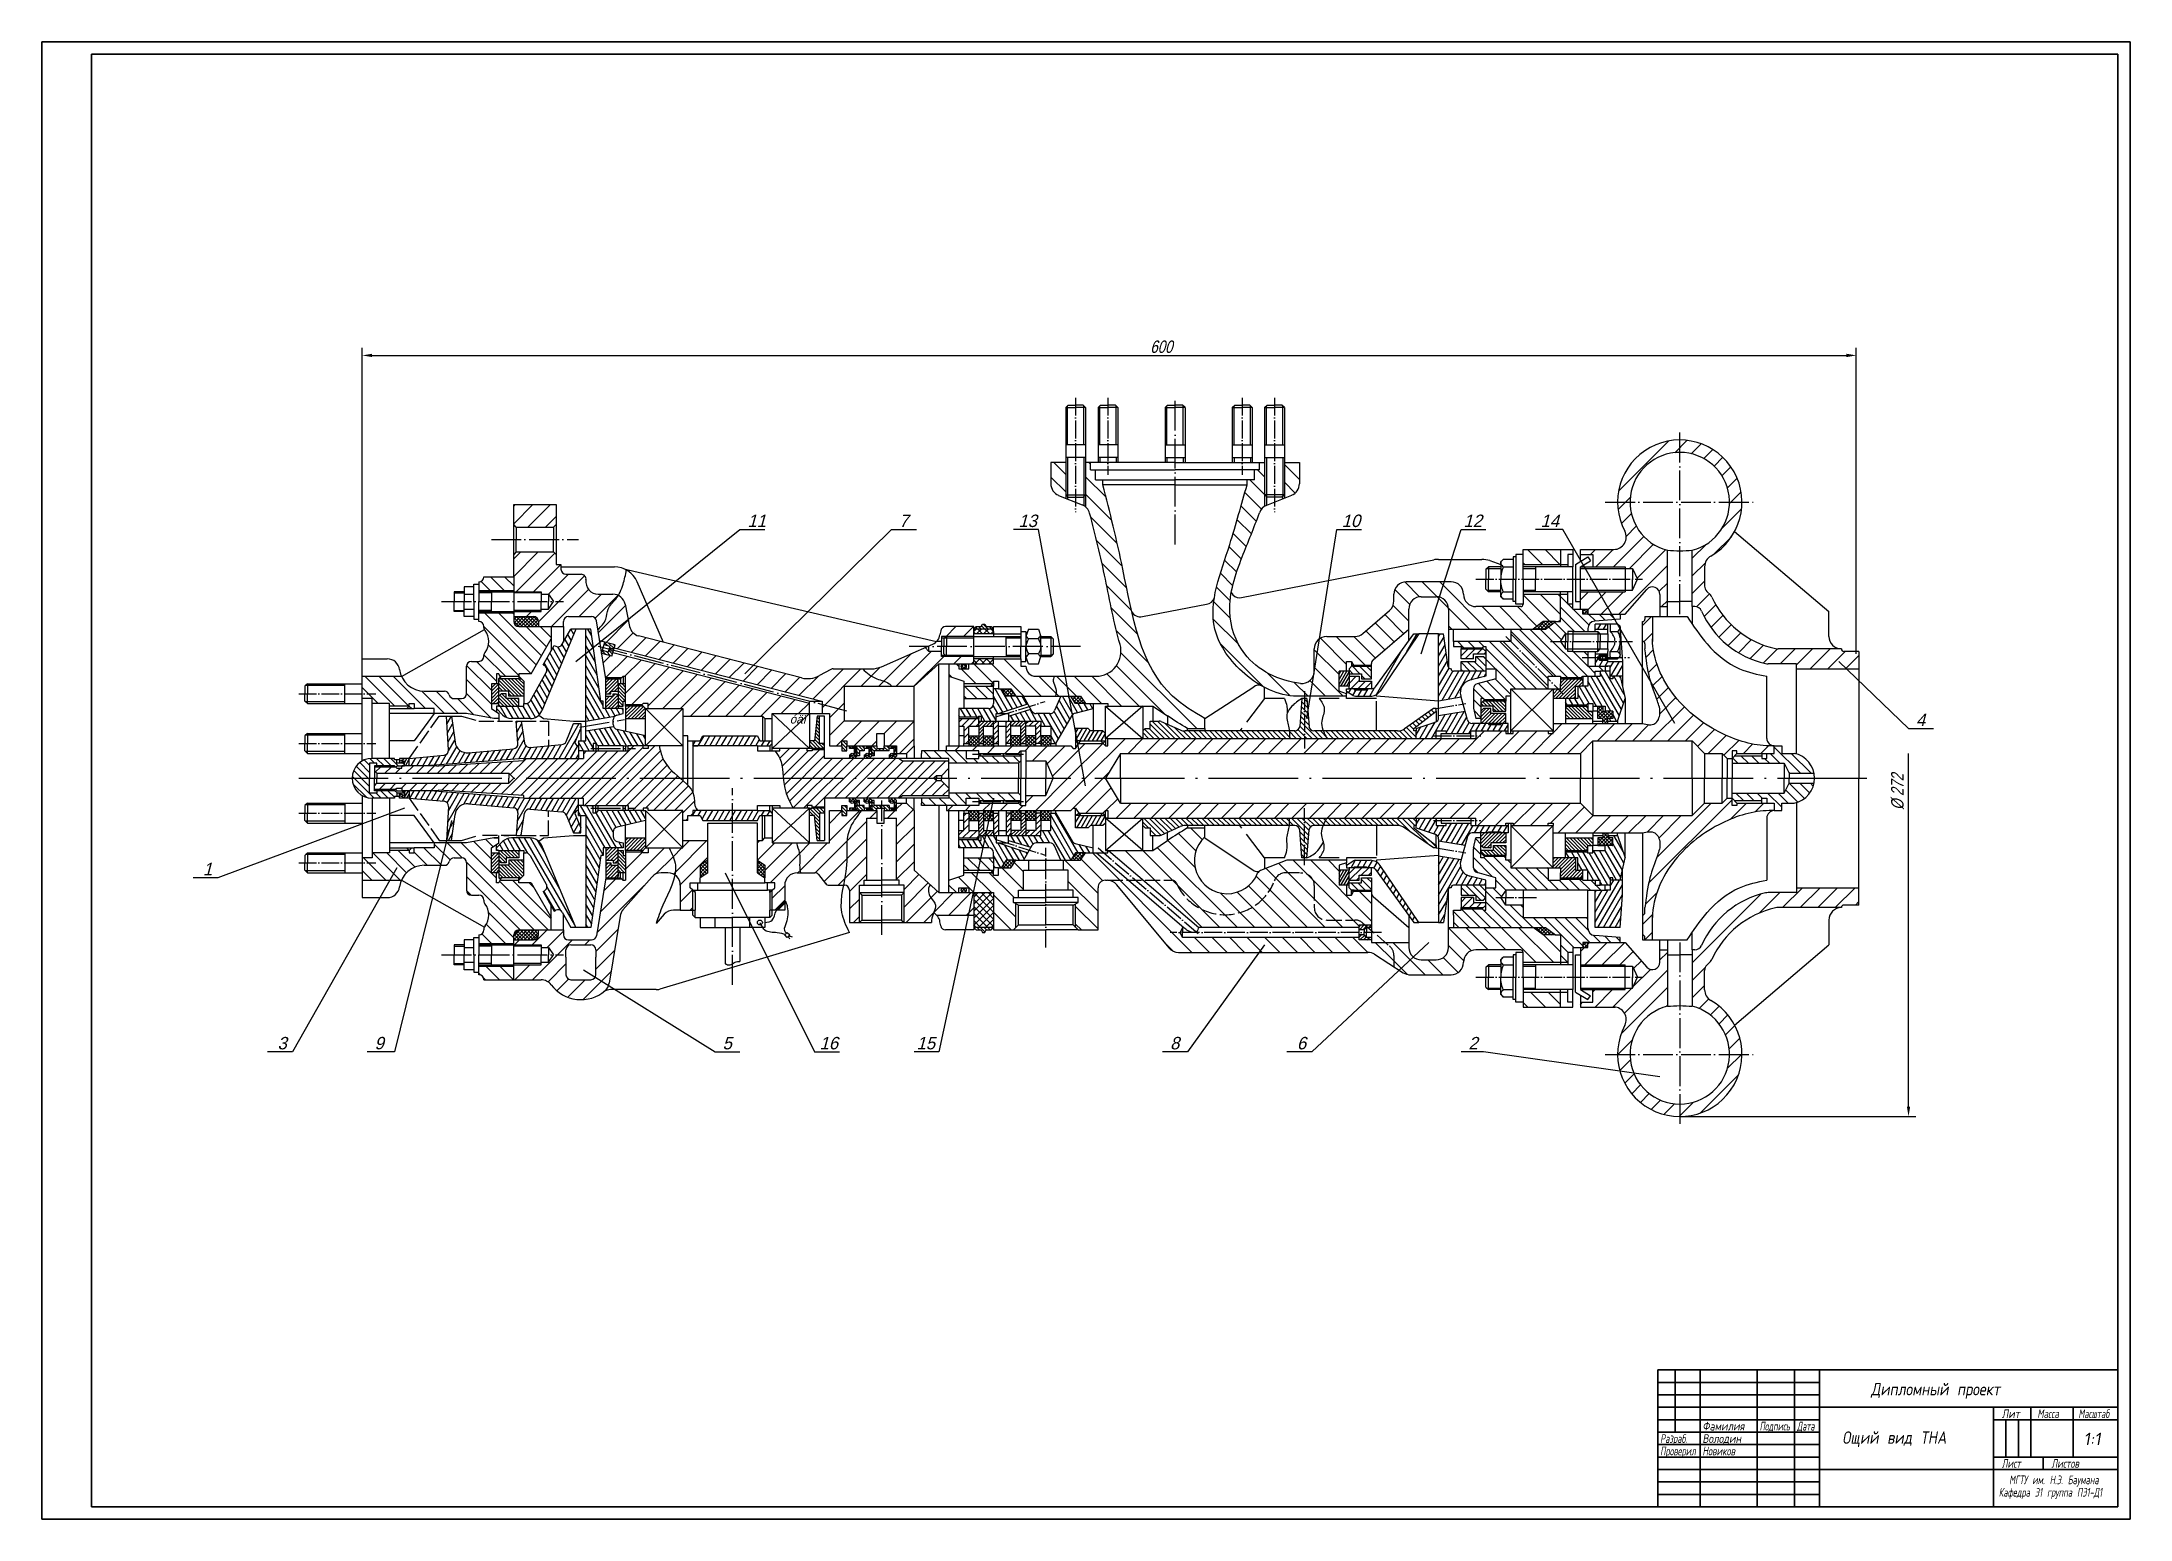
# Model space of a CAD drawing. Extents: x -1 to 839, y 2 to 596.
import ezdxf

# ---------------------------------------------------------------- set-up
doc = ezdxf.new("R2010")
doc.units = 0
doc.header["$MEASUREMENT"] = 0
doc.linetypes.add('ACAD_ISO02W100', pattern=[15, 12, -3])
doc.linetypes.add('ACAD_ISO04W100', pattern=[30.5, 24, -3, 0.5, -3])
doc.layers.get('0').update_dxf_attribs({"linetype": 'CONTINUOUS'})
doc.layers.get('DEFPOINTS').update_dxf_attribs({"linetype": 'CONTINUOUS'})
doc.layers.add('Рамка', color=52, linetype='CONTINUOUS', lineweight=35)
doc.layers.add('Текст', color=242, linetype='CONTINUOUS', lineweight=25)
doc.styles.add('5', font='txt.shx', dxfattribs={"width": 0.8, "oblique": 10, "height": 5})
doc.styles.add('CYRWIN', font='cyrwin.shx', dxfattribs={"oblique": 15, "height": 5})
pattern_1 = [(60, (-220, 0), (-1.732051, 1), [])]
pattern_2 = [(300, (-220, 0), (1.732051, 1), [])]
pattern_3 = [(45, (-220, 0), (-0.7071068, 0.7071068), [])]
pattern_4 = [(315, (-220, 0), (0.7071068, 0.7071068), [])]
pattern_5 = [(45, (20, 0), (-3.535534, 3.535534), [])]
pattern_6 = [(45, (20, 0), (-0.7071068, 0.7071068), [])]
pattern_7 = [(45, (20, 0), (-1.4142136, 1.4142136), [])]
pattern_8 = [(315, (20, 0), (0.7071068, 0.7071068), [])]
pattern_9 = [(45, (20, 0), (-0.7071068, 0.7071068), []), (135, (20, 0), (-0.7071068, -0.7071068), [])]
pattern_10 = [(315, (20, 0), (2.12132, 2.12132), [])]
pattern_11 = [(60, (20, 0), (-1.732051, 1), [])]
pattern_12 = [(300, (20, 0), (1.732051, 1), [])]
pattern_13 = [(315, (0, 0), (0.7071068, 0.7071068), [])]

msp = doc.modelspace()

# ---------------------------------------------------------------- texts
at = {"color": 5, "linetype": 'ByBlock', "style": 'CYRWIN', "oblique": 15, "width": 0.8}
msp.add_text('600', height=5, dxfattribs=at).set_placement((445, 471))
at = {"color": 5, "linetype": 'ByBlock', "style": 'CYRWIN', "oblique": 15}
for s, p in [('11', (283, 401)), ('7', (344, 401)), ('13', (392, 401)), ('10', (522, 401)), ('12', (571, 401)), ('14', (602, 401)), ('4', (753, 321)), ('1', (64, 261)), ('3', (94, 191)), ('9', (133, 191)), ('5', (273, 191)), ('16', (312, 191)), ('15', (351, 191)), ('8', (453, 191)), ('6', (504, 191)), ('2', (573, 191))]:
    msp.add_text(s, height=5, dxfattribs=at).set_placement(p)
at = {"color": 5, "linetype": 'ByBlock', "ltscale": 0.25, "style": 'CYRWIN', "oblique": 15}
msp.add_text('óäï', height=3.5, dxfattribs=at).set_placement((300, 322))
at = {"color": 5, "linetype": 'ByBlock', "style": 'CYRWIN', "oblique": 15, "width": 0.8}
msp.add_text('%%c 272', height=5, rotation=90, dxfattribs=at).set_placement((748, 287.24))
at = {"layer": 'Текст', "color": 5, "style": '5', "oblique": 10}
for s, height, width, p in [('Дипломный проект', 5, 0.8, (734.91, 51.89)), ('Лит', 3.5, 0.8, (787.48, 42.76)), ('Масса', 3.5, 0.7, (801.82, 42.76)), ('Масштаб', 3.5, 0.6, (818.31, 42.76)), ('Разраб.', 3.5, 0.6, (650.11, 32.76)), ('Володин', 3.5, 0.8, (667.11, 32.76)), ('Фамилия', 3.5, 0.8, (667.11, 37.76)), ('Подпись', 3.5, 0.58, (690.11, 37.76)), ('Дата', 3.5, 0.58, (705.11, 37.76)), ('Ощий вид ТНА', 5, 0.8, (723.35, 32.42)), ('Проверил', 3.5, 0.55, (650.11, 27.76)), ('Новиков', 3.5, 0.7, (667.11, 27.76)), ('Лист', 3.5, 0.7, (787.48, 22.76)), ('Листов', 3.5, 0.7, (807.48, 22.76)), ('МГТУ им. Н.Э. Баумана ', 3.5, 0.55, (790.46, 16.17)), ('Кафедра Э1 группа ПЭ1-Д1', 3.5, 0.55, (786.29, 11.17))]:
    msp.add_text(s, height=height, dxfattribs=dict(at, width=width)).set_placement(p)
msp.add_text('1:1', height=5, dxfattribs=at).set_placement((820.41, 31.87))

# ---------------------------------------------------------------- hatches: boundary and pattern name
at = {"linetype": 'ByBlock'}
h = msp.add_hatch(dxfattribs=at)
h.set_pattern_fill('U', color=5, scale=5, angle=45, style=0, pattern_type=0)
h.set_pattern_definition(pattern_5)
h.paths.add_polyline_path([(653, 229), (653, 231), (650, 231), (650, 226.07, -0.69099), (644.75, 224.08), (636, 234), (634, 234), (621, 234), (621, 232), (618, 232), (618, 225), (636, 225), (636, 224.39), (639, 224.39), (639, 224.38), (641, 220), (639, 215.62), (639, 215.61), (636, 215.61), (636, 215), (623, 215), (623, 210), (618, 210), (618, 208), (631.47, 208, -0.564726), (635.89, 200.67, 0.121979), (633, 189), (638, 189, -0.341999), (653, 208.36)])
h.paths.add_polyline_path([(638, 189), (633, 189, 0.414214), (658, 164), (658, 169, -0.414214)])
h.paths.add_polyline_path([(683, 189), (678, 189, -0.414214), (658, 169), (658, 164, 0.414214)])
h.paths.add_polyline_path([(653, 391.64, -0.341999), (638, 411), (633, 411, 0.121979), (635.89, 399.33, -0.564726), (631.47, 392), (618, 392), (618, 390), (623, 390), (623, 385), (636, 385), (636, 384.39), (639, 384.39), (639, 384.38), (641, 380), (639, 375.62), (639, 375.61), (636, 375.61), (636, 375), (618, 375), (618, 368), (621, 368), (621, 366), (634, 366), (636, 366), (644.75, 375.92, -0.69099), (650, 373.93), (650, 369), (653, 369), (653, 371)])
h.paths.add_polyline_path([(658, 431), (658, 436, 0.414214), (633, 411), (638, 411, -0.414214)])
h.paths.add_polyline_path([(658, 436), (658, 431, -0.414214), (678, 411), (683, 411, 0.414214)])
h = msp.add_hatch(dxfattribs=at)
h.set_pattern_fill('_U', color=5, scale=5, angle=45, style=0, pattern_type=0)
h.set_pattern_definition(pattern_5)
edge = h.paths.add_edge_path()
edge.add_line((190, 391), (189, 390))
edge.add_line((189, 390), (189, 381))
edge.add_line((189, 381), (189, 375))
edge.add_line((189, 375), (200, 375))
edge.add_line((200, 375), (200, 374))
edge.add_line((200, 374), (203, 374))
edge.add_line((203, 374), (205, 371))
edge.add_line((205, 371), (203, 368))
edge.add_line((203, 368), (200, 368))
edge.add_line((200, 368), (200, 367))
edge.add_line((200, 367), (189, 367))
edge.add_line((189, 367), (189, 365))
edge.add_line((189, 365), (197, 365))
edge.add_arc((197, 363), 2, 0, 90, ccw=False)
edge.add_line((199, 363), (199, 361))
edge.add_line((199, 361), (204, 361))
edge.add_line((204, 361), (209, 361))
edge.add_line((209, 361), (209, 363))
edge.add_arc((211, 363), 2, 90, 180, ccw=False)
edge.add_line((211, 365), (220.29, 365))
edge.add_arc((220.29, 363), 2, 9.09028, 90, ccw=False)
edge.add_line((222.27, 363.32), (222.84, 359.77))
edge.add_spline(control_points=[(222.84, 359.77), (224.19, 361.03), (226.39, 363.37), (226.53, 368.55), (229.43, 371.1), (230.73, 372.99), (231.05, 373.52)], knot_values=[1.084873, 1.084873, 1.084873, 1.084873, 6.403124, 10.52623, 15.52623, 17.350947, 17.350947, 17.350947, 17.350947], degree=3, periodic=0)
edge.add_arc((228.9, 369), 5, 64.58301, 90)
edge.add_line((228.9, 374), (223, 374))
edge.add_arc((223, 379), 5, 171.78679, 270, ccw=False)
edge.add_arc((216.07, 380), 2, 351.78679, 450)
edge.add_line((216.07, 382), (210, 382))
edge.add_arc((210, 384), 2, 180, 270, ccw=False)
edge.add_line((208, 384), (208, 386))
edge.add_line((208, 386), (206, 386))
edge.add_line((206, 386), (206, 390))
edge.add_line((206, 390), (205, 391))
edge.add_line((205, 391), (190, 391))
h.paths.add_polyline_path([(189, 410), (189, 402), (190, 401), (205, 401), (206, 402), (206, 410)])
h = msp.add_hatch(dxfattribs=at)
h.set_pattern_fill('U', color=5, scale=4, angle=315, style=0, pattern_type=0)
h.set_pattern_definition([(315, (-220, 0), (2.828427, 2.828427), [])])
h.paths.add_polyline_path([(170, 274), (157, 274), (157, 272), (149, 272), (149, 270), (147, 270), (147, 271), (139, 271), (139, 270), (132, 270), (132, 268), (128, 268), (128, 259), (143.83, 259, -0.298217), (153, 265), (161.13, 265, 0.341999), (163.06, 266.5, -0.341999), (165, 268), (168, 268, -0.414214), (170, 266), (170, 255, 0.414214), (172, 253), (175, 253, -0.414214), (177, 251), (177, 250.66, 0.171573), (177.44, 249.4, -0.353553), (177.44, 240.6, 0.171573), (177, 239.34), (177, 239, -0.414214), (175, 237), (175, 233.5), (189, 233.5), (189, 235), (189, 237, -0.414214), (191, 239), (199, 239), (204, 239), (204, 244), (196, 258), (191, 258), (191, 259), (184, 259), (183.5, 259), (183, 258), (182, 258), (182, 262), (180, 262), (180, 272), (183, 274), (183, 276), (181, 276)])
h.paths.add_polyline_path([(175, 224.5), (175, 221, -0.414214), (177, 219), (189, 219), (189, 224.5)])
h.paths.add_polyline_path([(189, 375.5), (189, 381), (177, 381, -0.414214), (175, 379), (175, 375.5)])
h.paths.add_polyline_path([(177.44, 350.6, 0.171573), (177, 349.34), (177, 349, -0.414214), (175, 347), (172, 347, 0.414214), (170, 345), (170, 334, -0.414214), (168, 332), (165, 332, -0.341999), (163.06, 333.5, 0.341999), (161.13, 335), (153, 335, -0.298217), (143.83, 341), (128, 341), (128, 332), (132, 332), (132, 330), (139, 330), (139, 329), (147, 329), (147, 330), (149, 330), (149, 328), (157, 328), (157, 326), (170, 326), (181, 324), (183, 324), (183, 326), (180, 328), (180, 338), (182, 338), (182, 342), (183, 342), (183.5, 341), (184, 341), (191, 341), (191, 342), (196, 342), (204, 356), (204, 361), (199, 361), (191, 361, -0.414214), (189, 363), (189, 365), (189, 366.5), (175, 366.5), (175, 363, -0.414214), (177, 361), (177, 360.66, 0.171573), (177.44, 359.4, -0.353553)])
h = msp.add_hatch(dxfattribs=at)
h.set_pattern_fill('U', color=5, scale=5, angle=45, style=0, pattern_type=0)
h.set_pattern_definition(pattern_5)
edge = h.paths.add_edge_path()
edge.add_line((229.78, 353.67), (229.4, 352.35))
edge.add_line((229.4, 352.35), (312.35, 331))
edge.add_line((312.35, 331), (313, 331))
edge.add_line((313, 331), (313, 329.6))
edge.add_line((313, 329.6), (322, 327.26))
edge.add_line((322, 327.26), (322, 337))
edge.add_line((322, 337), (350, 337))
edge.add_line((350, 337), (360, 346))
edge.add_line((360, 346), (374, 346))
edge.add_line((374, 346), (374, 349))
edge.add_line((374, 349), (363, 349))
edge.add_line((363, 349), (361, 349))
edge.add_line((361, 349), (361, 351))
edge.add_line((361, 351), (356, 351))
edge.add_line((356, 351), (354.44, 352.56))
edge.add_line((354.44, 352.56), (336.92, 344.85))
edge.add_arc((332.9, 354), 10, 270, 293.74949, ccw=False)
edge.add_line((332.9, 344), (317.51, 344))
edge.add_arc((317.51, 342), 2, 90, 118.61046)
edge.add_line((316.55, 343.76), (311.98, 341.26))
edge.add_arc((307.19, 350.04), 10, 255.56403, 298.61046, ccw=False)
edge.add_line((304.7, 340.36), (239.24, 357.2))
edge.add_arc((240.49, 362.05), 5, 191.30993, 255.56403, ccw=False)
edge.add_line((235.59, 361.07), (233.8, 369.98))
edge.add_arc((228.9, 369), 5, 11.30993, 64.58301)
edge.add_spline(control_points=[(231.05, 373.52), (230.73, 372.99), (229.43, 371.1), (226.53, 368.55), (226.39, 363.37), (224.19, 361.03), (222.84, 359.77)], knot_values=[1.084873, 1.084873, 1.084873, 1.084873, 2.90959, 7.90959, 12.032696, 17.350947, 17.350947, 17.350947, 17.350947], degree=3, periodic=0)
edge.add_line((222.84, 359.77), (223.55, 355.29))
edge.add_line((223.55, 355.29), (229.78, 353.67))
h.paths.add_polyline_path([(374, 357), (374, 361), (362.69, 361, 0.366629), (360.72, 359.33), (360.44, 357.67, -0.152902), (359.09, 355), (361, 355), (361, 357), (363, 357)], flags=17)
h.paths.add_polyline_path([(228.86, 350.48), (228.47, 349.14), (224.37, 350.2), (225.93, 340.45), (230.13, 340.45), (230.13, 340.44), (232.45, 340.45), (233, 341), (234, 341), (234, 329.59), (240.59, 329.59), (241, 330), (243, 330), (243, 328), (257, 328), (257, 325), (289, 325), (290, 324), (293, 324), (293, 326), (308, 326), (308, 330)])
h.paths.add_polyline_path([(323, 315), (323, 313), (335, 313), (335, 318), (338, 318), (338, 313), (343, 313), (343, 310), (347, 310), (350, 313), (350, 323), (322, 323), (322, 327.26), (313, 329.6), (313, 326), (316, 326), (316, 313), (321, 313), (321, 315)])
edge = h.paths.add_edge_path()
edge.add_line((308, 274), (302.67, 274))
edge.add_spline(control_points=[(302.67, 274), (302.78, 273.67), (303.32, 272.03), (304.29, 269.07), (303.86, 265.31), (304.13, 262.99), (304.32, 262)], knot_values=[2.111841, 2.111841, 2.111841, 2.111841, 3.162278, 7.285383, 11.285383, 14.320433, 14.320433, 14.320433, 14.320433], degree=3, periodic=0)
edge.add_line((304.32, 262), (310.04, 262))
edge.add_arc((310.04, 260), 2, 38.65981, 90, ccw=False)
edge.add_line((311.6, 261.25), (314.4, 257.75))
edge.add_arc((315.96, 259), 2, 218.65981, 270)
edge.add_line((315.96, 257), (321.72, 257))
edge.add_spline(control_points=[(321.72, 257), (322.24, 259.63), (323.81, 267.06), (321.99, 278.04), (326.99, 284.43), (329, 287)], knot_values=[19.785352, 19.785352, 19.785352, 19.785352, 27.648977, 41.684646, 51.118627, 51.118627, 51.118627, 51.118627], degree=3, periodic=0)
edge.add_line((329, 287), (323, 287))
edge.add_line((323, 287), (323, 285))
edge.add_line((323, 285), (321, 285))
edge.add_line((321, 285), (321, 287))
edge.add_line((321, 287), (316, 287))
edge.add_line((316, 287), (316, 274))
edge.add_line((316, 274), (308, 274))
edge = h.paths.add_edge_path()
edge.add_spline(control_points=[(329, 287), (326.99, 284.43), (321.99, 278.04), (323.81, 267.06), (322.24, 259.63), (321.72, 257)], knot_values=[19.785352, 19.785352, 19.785352, 19.785352, 29.219333, 43.255002, 51.118627, 51.118627, 51.118627, 51.118627], degree=3, periodic=0)
edge.add_line((321.72, 257), (322, 257))
edge.add_arc((322, 255), 2, 0, 90, ccw=False)
edge.add_line((324, 255), (324, 242))
edge.add_line((324, 242), (328, 242))
edge.add_line((328, 242), (328, 254))
edge.add_line((328, 254), (328, 257))
edge.add_line((328, 257), (330, 257))
edge.add_line((330, 257), (330, 259))
edge.add_line((330, 259), (331, 259))
edge.add_line((331, 259), (331, 284))
edge.add_line((331, 284), (335, 284))
edge.add_line((335, 284), (335, 287))
edge.add_line((335, 287), (329, 287))
edge = h.paths.add_edge_path()
edge.add_line((343, 259), (344, 259))
edge.add_line((344, 259), (344, 257))
edge.add_line((344, 257), (346, 257))
edge.add_line((346, 257), (346, 254))
edge.add_line((346, 254), (346, 242))
edge.add_line((346, 242), (357.08, 242))
edge.add_spline(control_points=[(357.08, 242), (357.03, 242.33), (356.84, 244.65), (360, 248.55), (356, 252.38), (355.32, 255.35), (356.47, 257.18)], knot_values=[0.825187, 0.825187, 0.825187, 0.825187, 1.827978, 7.827978, 11.433529, 16.932898, 16.932898, 16.932898, 16.932898], degree=3, periodic=0)
edge.add_line((356.47, 257.18), (350, 263))
edge.add_line((350, 263), (350, 287))
edge.add_line((350, 287), (347, 290))
edge.add_line((347, 290), (343, 290))
edge.add_line((343, 290), (343, 287))
edge.add_line((343, 287), (338, 287))
edge.add_line((338, 287), (338, 284))
edge.add_line((338, 284), (343, 284))
edge.add_line((343, 284), (343, 259))
edge = h.paths.add_edge_path()
edge.add_line((360, 254), (356.47, 257.18))
edge.add_spline(control_points=[(356.47, 257.18), (355.32, 255.35), (356, 252.38), (359.25, 249.26), (358.35, 247), (357.9, 245.91)], knot_values=[0.825187, 0.825187, 0.825187, 0.825187, 6.324555, 9.930107, 13.111722, 13.111722, 13.111722, 13.111722], degree=3, periodic=0)
edge.add_arc((355.51, 241.51), 5, 44.23547, 61.49537, ccw=False)
edge.add_line((359.09, 245), (374, 245))
edge.add_line((374, 245), (374, 254))
edge.add_line((374, 254), (360, 254))
h = msp.add_hatch(dxfattribs=at)
h.set_pattern_fill('U', color=5, scale=3, angle=315, style=0, pattern_type=0)
h.set_pattern_definition(pattern_10)
h.paths.add_polyline_path([(595, 244), (595, 249), (588, 249), (586, 252), (588, 255), (621, 255), (628, 255), (628, 257), (626, 257), (624, 257), (624, 259), (621, 259), (619, 259), (618.53, 259.47), (618.23, 259.47), (610, 259.47), (610, 259), (605, 259), (605, 264), (590, 264), (590, 267), (588, 267), (588, 268.5), (579.5, 268.5), (579, 268), (578, 268), (578, 276), (576, 276), (575.05, 271.89, 0.056761), (575, 271.44), (575, 263.98, 0.338213), (576.47, 262.05), (584, 260), (584, 256), (580, 256), (580, 247), (579, 247), (578.5, 247.5), (570, 247.5), (570, 247), (567, 247), (567, 245), (567, 240), (604, 240), (608, 237), (610, 237), (610, 226), (613, 226), (613, 230), (615, 230), (615, 232), (619, 232), (619, 234), (621, 234), (634, 234), (634, 236), (623.77, 236.79, -0.391902), (621, 239.78), (621, 244)])
h.paths.add_polyline_path([(605, 336), (605, 337), (587, 355), (567, 355), (567, 353), (570, 353), (570, 352.5), (578.5, 352.5), (579, 353), (580, 353), (580, 344), (584, 344), (584, 340), (576.47, 337.95, 0.338213), (575, 336.02), (575, 328.56, 0.056761), (575.05, 328.11), (576, 324), (578, 324), (578, 332), (579, 332), (579.5, 331.5), (588, 331.5), (588, 333), (590, 333), (590, 336)])
h.paths.add_polyline_path([(610, 355), (612, 358), (613, 358), (613, 359), (615, 359), (621, 359), (621, 360.22, -0.391902), (623.77, 363.21), (634, 364), (634, 366), (621, 366), (619, 366), (619, 368), (615, 368), (615, 370), (613, 370), (613, 374), (610, 374), (610, 363), (608, 363), (604, 360), (590, 360), (590, 358), (607, 341), (610, 341), (610, 340.53), (618.24, 340.53), (618.53, 340.53), (619, 341), (621, 341), (624, 341), (624, 343), (626, 343), (628, 343), (628, 345), (624, 345), (621, 345), (621, 351), (615, 351), (613, 351), (613, 352), (612, 352)])
h = msp.add_hatch(dxfattribs=at)
h.set_pattern_fill('U', color=5, angle=315, style=0, double=1, pattern_type=0)
h.set_pattern_definition([(315, (-220, 0), (0.7071068, 0.7071068), []), (45, (-220, 0), (-0.7071068, 0.7071068), [])])
h.paths.add_polyline_path([(197, 235), (199, 237), (199, 239), (191, 239), (189, 237), (189, 235)])
h.paths.add_polyline_path([(199, 361), (199, 363), (197, 365), (189, 365), (189, 363), (191, 361)])
h = msp.add_hatch(dxfattribs=at)
h.set_pattern_fill('U', color=5, scale=5, angle=45, style=0, pattern_type=0)
h.set_pattern_definition(pattern_5)
edge = h.paths.add_edge_path()
edge.add_line((415, 312), (414, 312))
edge.add_line((414, 312), (413, 313))
edge.add_line((413, 313), (363, 313))
edge.add_line((363, 313), (363, 311))
edge.add_line((363, 311), (376, 311))
edge.add_line((376, 311), (376, 310))
edge.add_line((376, 310), (392, 310))
edge.add_line((392, 310), (393, 311))
edge.add_line((393, 311), (395, 311))
edge.add_line((395, 311), (395, 307))
edge.add_line((395, 307), (403, 307))
edge.add_line((403, 307), (406, 300))
edge.add_line((406, 300), (427, 300))
edge.add_line((427, 300), (433, 310))
edge.add_line((433, 310), (618, 310))
edge.add_line((618, 310), (623, 315))
edge.add_line((623, 315), (663, 315))
edge.add_line((663, 315), (668, 310))
edge.add_line((668, 310), (675, 310))
edge.add_line((675, 310), (677, 308))
edge.add_line((677, 308), (679, 308))
edge.add_line((679, 308), (679, 311))
edge.add_line((679, 311), (681, 311))
edge.add_line((681, 311), (681, 310))
edge.add_line((681, 310), (696, 310))
edge.add_line((696, 310), (696, 313))
edge.add_spline(control_points=[(696, 313), (695.33, 313), (688.11, 312.89), (672.96, 317.56), (654.46, 331.59), (647, 347.77), (647, 356)], knot_values=[0, 0, 0, 0, 2, 21.646883, 45.85432, 70.552498, 70.552498, 70.552498, 70.552498], degree=3, periodic=0)
edge.add_line((647, 355.63), (647, 365))
edge.add_line((647, 365), (644, 365))
edge.add_line((644, 365), (644, 364))
edge.add_arc((643, 364), 1, -90, 0, ccw=False)
edge.add_line((643, 363), (643, 355))
edge.add_arc((643, 354), 1, 0, 90, ccw=False)
edge.add_line((644, 354), (644, 352))
edge.add_spline(control_points=[(644, 352), (644.49, 347.95), (645.36, 340.76), (648.51, 332.39), (650.66, 326.38), (648.37, 320.82), (644.85, 321.59), (643, 322)], knot_values=[0, 0, 0, 0, 12.165525, 21.652358, 26.751378, 31.223514, 36.223514, 36.223514, 36.223514, 36.223514], degree=3, periodic=0)
edge.add_line((643, 322), (607, 322))
edge.add_line((607, 322), (607, 319))
edge.add_line((607, 319), (607, 318))
edge.add_line((607, 318), (605, 318))
edge.add_line((605, 318), (605, 319))
edge.add_line((605, 319), (591, 319))
edge.add_line((591, 319), (591, 318))
edge.add_line((591, 318), (588, 318))
edge.add_line((588, 318), (588, 319))
edge.add_line((588, 319), (576, 319))
edge.add_line((576, 319), (576, 316))
edge.add_line((576, 316), (560, 316))
edge.add_line((560, 316), (552, 316))
edge.add_line((552, 316), (442, 316))
edge.add_line((442, 316), (428, 316))
edge.add_line((428, 316), (428, 313))
edge.add_line((428, 313), (427, 313))
edge.add_line((427, 313), (426, 314))
edge.add_line((426, 314), (416.33, 314))
edge.add_line((416.33, 314), (415, 312))
h = msp.add_hatch(dxfattribs=at)
h.set_pattern_fill('U', color=5, angle=315, style=0, pattern_type=0)
h.set_pattern_definition(pattern_8)
h.paths.add_polyline_path([(381, 360), (381.58, 359.42), (381.58, 360.42), (381, 361), (379, 361), (378.54, 362), (377.52, 362), (377, 361), (375, 361), (374.47, 360.47), (374.47, 359.47), (375, 360)])
h.paths.add_polyline_path([(375, 240), (374.47, 240.53), (374.47, 239.53), (375, 239), (377, 239), (377.52, 238), (378.54, 238), (379, 239), (381, 239), (381.58, 239.58), (381.58, 240.58), (381, 240)])
h = msp.add_hatch(dxfattribs=at)
h.set_pattern_fill('U', color=5, angle=45, style=0, double=1, pattern_type=0)
h.set_pattern_definition(pattern_9)
h.paths.add_polyline_path([(628, 273), (631, 273), (631, 276), (629, 276), (629, 278), (627, 278), (627, 277), (627, 276), (625, 276), (625, 273)])
h.paths.add_polyline_path([(603, 363), (599, 360), (604, 360), (608, 363)])
h.paths.add_polyline_path([(608, 237), (604, 240), (599, 240), (603, 237)])
h.paths.add_polyline_path([(621, 368), (619, 368), (619, 366), (621, 366)])
h.paths.add_polyline_path([(621, 234), (619, 234), (619, 232), (621, 232)])
h = msp.add_hatch(dxfattribs=at)
h.set_pattern_fill('U', color=5, scale=2, angle=60, style=0, pattern_type=0)
h.set_pattern_definition(pattern_11)
h.paths.add_polyline_path([(624, 240), (634, 240), (635, 253), (635, 259), (630, 259), (630, 257), (630, 255), (628, 255), (624, 255)])
h.paths.add_polyline_path([(635, 347), (629, 347), (629, 347.54), (625.76, 347.54), (624.76, 348.54), (624, 348.54), (624, 345), (628, 345), (630, 345), (630, 343), (630, 341), (635, 341)])
h.paths.add_polyline_path([(625.76, 349.54), (629, 349.54), (629, 350), (624, 350), (624, 348.54), (624.76, 348.54)])
h.paths.add_polyline_path([(629, 360), (629, 362), (624, 362), (624, 360)])
h = msp.add_hatch(dxfattribs=at)
h.set_pattern_fill('U', color=5, scale=2, angle=300, style=0, pattern_type=0)
h.set_pattern_definition(pattern_2)
h.paths.add_polyline_path([(214, 360), (212, 360), (208.52, 353.86, -0.399092), (205.89, 353.06), (205.25, 353.38), (200.81, 345.56), (201.32, 345.28, -0.418967), (202.1, 342.54), (195.57, 331.01, -0.270107), (193.83, 330), (193, 330), (193, 329), (183, 329), (182, 329), (182, 328), (184.54, 325.46, 0.198912), (188.07, 324), (195.67, 324, 0.302776), (200.28, 327.08)])
h.paths.add_polyline_path([(220, 360), (218, 360), (218, 323), (229.69, 324.95, -0.11817), (230.51, 325.38), (233, 326), (233, 328), (225, 328), (225, 331), (224, 331)])
h.paths.add_polyline_path([(233, 313), (235, 313), (241, 313), (242, 313), (242, 317), (230.55, 319.64, -0.246837), (229.14, 320.86), (218, 319), (218, 315), (215, 315), (215, 313), (215, 311), (217, 311), (221, 311), (221, 314), (222, 314), (223, 313)])
h = msp.add_hatch(dxfattribs=at)
h.set_pattern_fill('_U', color=5, angle=315, style=0, pattern_type=0)
h.set_pattern_definition(pattern_8)
h.paths.add_polyline_path([(225.68, 354.73), (225.36, 353.62), (227.75, 352.99), (227.63, 352.56), (227.93, 352.25), (229.27, 351.91), (229.78, 353.67)])
h.paths.add_polyline_path([(227.08, 350.7), (224.69, 351.31), (224.37, 350.2), (224.37, 350.2), (228.47, 349.14), (228.98, 350.92), (227.66, 351.26), (227.21, 351.12)])
h = msp.add_hatch(dxfattribs=at)
h.set_pattern_fill('U', color=5, scale=2, angle=45, style=0, double=1, pattern_type=0)
h.set_pattern_definition([(45, (20, 0), (-1.4142136, 1.4142136), []), (135, (20, 0), (-1.4142136, -1.4142136), [])])
h.paths.add_polyline_path([(382, 254), (374, 254), (374, 241), (375, 240), (381, 240), (382, 241)])
h.paths.add_polyline_path([(382, 346), (382, 348), (374, 348), (374, 346)])
h.paths.add_polyline_path([(382, 358), (382, 359), (381, 360), (375, 360), (374, 359), (374, 358)])
h = msp.add_hatch(dxfattribs=at)
h.set_pattern_fill('U', color=5, scale=2, angle=60, style=0, pattern_type=0)
h.set_pattern_definition(pattern_11)
h.paths.add_polyline_path([(537.5, 335.03), (553, 358), (551, 358), (535.6, 336.75, -0.227838), (534.04, 336), (534, 336), (532, 336), (532, 335.57), (527, 335.57), (527, 336), (525, 336), (524, 336), (524, 335), (526.5, 333.34, 0.148069), (527.61, 333), (533.48, 333, 0.237914)])
h.paths.add_polyline_path([(573.5, 339.37), (580, 341), (580, 343), (570, 343), (567, 343, -0.414214), (566, 344), (565.87, 344, -0.373238), (564.88, 344.86), (563, 358), (561, 358), (561, 331.17), (570.04, 332.67), (569.89, 333.19, -0.42184)])
h.paths.add_polyline_path([(574, 318), (574, 319), (576, 319), (589, 319), (589, 322), (586, 322), (586, 321.57), (581, 321.57), (581, 322), (574.52, 322, -0.336906), (572.59, 323.46), (571.63, 326.94), (561, 325.17), (561, 324.44, -0.322823), (559.63, 322.54), (552, 320), (552, 319), (552, 316), (560, 316), (560, 319), (564, 319), (564, 318)])
h.paths.add_polyline_path([(571.63, 273.06), (572.59, 276.54, -0.336906), (574.52, 278), (581, 278), (581, 278.43), (586, 278.43), (586, 278), (589, 278), (589, 281), (576, 281), (574, 281), (574, 282), (564, 282), (564, 281), (560, 281), (560, 284), (552, 284), (552, 281), (552, 280), (559.63, 277.46, -0.322823), (561, 275.56), (561, 274.83)])
h.paths.add_polyline_path([(569.89, 266.81), (570.04, 267.33), (561, 268.83), (561, 242), (563, 242), (564.88, 255.14, -0.373238), (565.87, 256), (566, 256, -0.414214), (567, 257), (570, 257), (580, 257), (580, 259), (573.5, 260.63, -0.42184)])
h.paths.add_polyline_path([(534, 264), (534.04, 264, -0.227838), (535.6, 263.25), (551, 242), (553, 242), (537.5, 264.97, 0.237914), (533.48, 267), (527.61, 267, 0.148069), (526.5, 266.66), (524, 265), (524, 264), (525, 264), (527, 264), (527, 264.43), (532, 264.43), (532, 264)])
h = msp.add_hatch(dxfattribs=at)
h.set_pattern_fill('U', color=5, angle=45, style=0, double=1, pattern_type=0)
h.set_pattern_definition(pattern_9)
h.paths.add_polyline_path([(391, 333), (389, 336), (385, 336), (387, 333)])
h.paths.add_polyline_path([(417, 333), (413, 333), (415, 330), (419, 330)])
h.paths.add_polyline_path([(415, 270), (413, 267), (417, 267), (419, 270)])
h.paths.add_polyline_path([(385, 264), (389, 264), (391, 267), (387, 267)])
h.paths.add_polyline_path([(369, 255, 1), (371, 255, 1)])
h.paths.add_polyline_path([(371, 345, 1), (369, 345, 1)])
h = msp.add_hatch(dxfattribs=at)
h.set_pattern_fill('U', color=5, scale=2, angle=45, style=0, pattern_type=0)
h.set_pattern_definition(pattern_7)
h.paths.add_polyline_path([(580, 250), (575, 250), (575, 252), (570, 252), (570, 248), (578, 248), (579, 248), (580, 249)])
h.paths.add_polyline_path([(580, 351), (579, 352), (578, 352), (570, 352), (570, 348), (575, 348), (575, 350), (580, 350)])
h.paths.add_polyline_path([(534, 339), (529, 339), (529, 341), (525, 341), (525, 337), (525, 336), (534, 336)])
h.paths.add_polyline_path([(534, 264), (525, 264), (525, 263), (525, 259), (529, 259), (529, 261), (534, 261)])
h = msp.add_hatch(dxfattribs=at)
h.set_pattern_fill('U', color=5, scale=2, angle=315, style=0, pattern_type=0)
h.set_pattern_definition([(315, (20, 0), (1.4142136, 1.4142136), [])])
h.paths.add_polyline_path([(534, 345), (527, 345), (526, 345), (525, 344), (525, 342), (530, 342), (530, 340), (534, 340)])
h.paths.add_polyline_path([(534, 260), (530, 260), (530, 258), (525, 258), (525, 257), (525, 256), (526, 255), (527, 255), (534, 255)])
h.paths.add_polyline_path([(580, 257), (570, 257), (570, 253), (576, 253), (576, 251), (579, 251), (580, 252)])
h.paths.add_polyline_path([(580, 348), (579, 349), (576, 349), (576, 347), (570, 347), (570, 343), (580, 343)])
h = msp.add_hatch(dxfattribs=at)
h.set_pattern_fill('U', color=5, angle=45, style=0, pattern_type=0)
h.set_pattern_definition(pattern_3)
h.paths.add_polyline_path([(180, 262), (182, 262), (183, 262), (183, 270), (180, 270)])
h.paths.add_polyline_path([(183, 338), (182, 338), (180, 338), (180, 330), (183, 330)])
h = msp.add_hatch(dxfattribs=at)
h.set_pattern_fill('U', color=5, angle=315, style=0, pattern_type=0)
h.set_pattern_definition(pattern_4)
h.paths.add_polyline_path([(187, 265), (183, 265), (183, 262), (183, 260), (184, 260), (191, 260), (192, 260), (193, 261), (193, 267), (187, 267)])
h.paths.add_polyline_path([(186, 268), (191, 268), (191, 271), (183, 271), (183, 270), (183, 267), (184, 266), (186, 266)])
h.paths.add_polyline_path([(186, 332), (186, 334), (184, 334), (183, 333), (183, 330), (183, 329), (191, 329), (191, 332)])
h.paths.add_polyline_path([(187, 335), (187, 333), (193, 333), (193, 339), (192, 340), (191, 340), (184, 340), (183, 340), (183, 337), (183, 335)])
h = msp.add_hatch(dxfattribs=at)
h.set_pattern_fill('U', color=5, angle=45, style=0, pattern_type=0)
h.set_pattern_definition(pattern_3)
h.paths.add_polyline_path([(231, 265), (228, 265), (228, 266), (226, 266), (226, 260), (230.46, 260), (231, 260.72), (231, 262)])
h.paths.add_polyline_path([(231, 272), (226, 272), (226, 267), (229, 267), (229, 266), (230.34, 266), (231, 267.32)])
h.paths.add_polyline_path([(231, 332.68), (230.34, 334), (229, 334), (229, 333), (226, 333), (226, 328), (231, 328)])
h.paths.add_polyline_path([(231, 338), (231, 339.28), (230.46, 340), (226, 340), (226, 334), (228, 334), (228, 335), (231, 335)])
h = msp.add_hatch(dxfattribs=at)
h.set_pattern_fill('U', color=5, angle=315, style=0, pattern_type=0)
h.set_pattern_definition(pattern_4)
h.paths.add_polyline_path([(234, 338), (231, 338), (231, 329), (233, 329), (233, 331), (234, 331)])
h.paths.add_polyline_path([(234, 269), (233, 269), (233, 271), (231, 271), (231, 262), (234, 262)])
h = msp.add_hatch(dxfattribs=at)
h.set_pattern_fill('U', color=5, scale=2, angle=300, style=0, pattern_type=0)
h.set_pattern_definition(pattern_12)
h.paths.add_polyline_path([(368, 328), (368, 324.63), (375.37, 324.63), (375.63, 324.63), (376, 325), (377, 325), (377, 323), (383, 323), (383, 326), (384, 326), (395.76, 329.92), (394, 333), (391, 333), (387, 333), (385, 336), (384, 336), (382, 336), (382, 332), (382, 330, -0.414214), (380, 328)])
h.paths.add_polyline_path([(401, 323), (401, 321), (405, 321), (405, 314), (407, 314), (413.58, 325.27, -0.202123), (414.82, 326.2), (422, 328), (422, 330), (419, 330), (415, 330), (413, 333), (409, 333), (406.52, 327.21, -0.300021), (404.68, 326), (399.16, 326, -0.269143), (397.42, 327.01), (397.02, 327.71), (388, 325), (388, 323), (389, 323)])
h.paths.add_polyline_path([(380, 272, -0.414214), (382, 270), (382, 268), (382, 264), (384, 264), (385, 264), (387, 267), (391, 267), (394, 267), (395.76, 270.08), (384, 274), (383, 274), (383, 277), (377, 277), (377, 275), (376, 275), (375.63, 275.37), (375.37, 275.37), (368, 275.37), (368, 272)])
h.paths.add_polyline_path([(389, 277), (388, 277), (388, 275), (397.02, 272.29), (397.42, 272.99, -0.269143), (399.16, 274), (404.68, 274, -0.300021), (406.52, 272.79), (409, 267), (413, 267), (415, 270), (419, 270), (422, 270), (422, 272), (414.82, 273.8, -0.202123), (413.58, 274.73), (407, 286), (405, 286), (405, 279), (401, 279), (401, 277)])
h = msp.add_hatch(dxfattribs=at)
h.set_pattern_fill('U', color=5, scale=3, angle=315, style=0, pattern_type=0)
h.set_pattern_definition(pattern_10)
h.paths.add_polyline_path([(382, 332), (382, 337), (381, 337), (370, 337), (370, 332)])
h.paths.add_polyline_path([(381, 263), (382, 263), (382, 268), (370, 268), (370, 263)])
h = msp.add_hatch(dxfattribs=at)
h.set_pattern_fill('U', color=5, angle=60, style=0, pattern_type=0)
h.set_pattern_definition([(60, (20, 0), (-0.8660254, 0.5), [])])
h.paths.add_polyline_path([(525, 263), (521, 263), (521, 257), (525, 257)])
h.paths.add_polyline_path([(525, 343), (521, 343), (521, 337), (525, 337)])
h = msp.add_hatch(dxfattribs=at)
h.set_pattern_fill('U', color=5, angle=45, style=0, pattern_type=0)
h.set_pattern_definition(pattern_6)
h.paths.add_polyline_path([(582, 274), (588, 274), (588, 278), (578, 278), (578, 273), (579, 272), (582, 272)])
h.paths.add_polyline_path([(582, 326), (582, 328), (579, 328), (578, 327), (578, 322), (588, 322), (588, 326)])
h.paths.add_polyline_path([(610, 262), (610, 260), (618, 260), (618.5, 260), (619, 261), (619, 263), (618, 263), (616, 263), (616, 268), (612, 268), (607, 268), (607, 264), (610, 264)])
h.paths.add_polyline_path([(610, 340), (610, 338), (610, 336), (607, 336), (607, 332), (612, 332), (616, 332), (616, 337), (618, 337), (619, 337), (619, 339), (618.5, 340), (618, 340)])
h = msp.add_hatch(dxfattribs=at)
h.set_pattern_fill('U', color=5, scale=2, angle=300, style=0, pattern_type=0)
h.set_pattern_definition(pattern_12)
h.paths.add_polyline_path([(627, 271), (623, 271), (623, 270), (621, 270), (620.53, 270.47), (620.23, 270.47), (612, 270.47), (612, 268), (617, 268), (617, 263), (618, 263), (621, 263), (621, 259), (626, 259), (626, 257), (628, 257), (630, 257), (630, 259), (630, 260), (631, 260), (631, 259), (634, 259), (636, 268), (633, 277), (629, 277), (629, 276), (631, 276), (631, 273), (628, 273), (628, 271)])
h.paths.add_polyline_path([(630, 340), (630, 341), (630, 343), (628, 343), (626, 343), (626, 341), (621, 341), (621, 337), (618, 337), (617, 337), (617, 332), (612, 332), (612, 329.53), (620.24, 329.53), (620.53, 329.53), (621, 330), (623, 330), (623, 329), (627, 329), (628, 329), (628, 327), (631, 327), (631, 324), (629, 324), (629, 323), (633, 323), (636, 332), (634, 341), (631, 341), (631, 340)])
h = msp.add_hatch(dxfattribs=at)
h.set_pattern_fill('_U', color=5, angle=45, style=0, pattern_type=0)
h.set_pattern_definition([(45, (0, 0), (-0.7071068, 0.7071068), [])])
h.paths.add_polyline_path([(242, 328), (241.07, 329), (240, 329), (234, 329), (234, 324), (242, 324)])
h.paths.add_polyline_path([(242, 272), (242, 276), (234, 276), (234, 271), (240, 271), (241.07, 271)])
h = msp.add_hatch(dxfattribs=at)
h.set_pattern_fill('U', color=5, scale=1.5, angle=315, style=0, pattern_type=0)
h.set_pattern_definition([(315, (20, 0), (1.06066, 1.06066), [])])
edge = h.paths.add_edge_path()
edge.add_arc((544.44, 276), 5, 55.30485, 90, ccw=False)
edge.add_line((547.28, 280.11), (559, 272))
edge.add_line((559, 272), (560, 272))
edge.add_line((560, 272), (560, 273))
edge.add_line((560, 273), (551, 280))
edge.add_line((551, 280), (551, 281))
edge.add_line((551, 281), (552, 281))
edge.add_line((552, 281), (552, 284))
edge.add_line((552, 284), (516, 284))
edge.add_spline(control_points=[(516, 284), (515.5, 283), (515, 282.01), (514.62, 281)], knot_values=[13.696391, 13.696391, 13.696391, 13.696391, 16.851265, 16.851265, 16.851265, 16.851265], degree=3, periodic=0)
edge.add_line((514.62, 281), (544.44, 281))
edge = h.paths.add_edge_path()
edge.add_spline(control_points=[(514.62, 319), (515, 317.99), (515.5, 317), (516, 316)], knot_values=[13.696391, 13.696391, 13.696391, 13.696391, 16.851265, 16.851265, 16.851265, 16.851265], degree=3, periodic=0)
edge.add_line((516, 316), (552, 316))
edge.add_line((552, 316), (552, 319))
edge.add_line((552, 319), (551, 319))
edge.add_line((551, 319), (551, 320))
edge.add_line((551, 320), (560, 327))
edge.add_line((560, 327), (560, 328))
edge.add_line((560, 328), (559, 328))
edge.add_line((559, 328), (547.28, 319.89))
edge.add_arc((544.44, 324), 5, 270, 304.69515, ccw=False)
edge.add_line((544.44, 319), (514.62, 319))
edge = h.paths.add_edge_path()
edge.add_line((503.15, 319), (501, 319))
edge.add_spline(control_points=[(501, 319), (501.11, 318.01), (501.06, 317.01), (501, 316)], knot_values=[13.261297, 13.261297, 13.261297, 13.261297, 16.261297, 16.261297, 16.261297, 16.261297], degree=3, periodic=0)
edge.add_line((501, 316), (507, 316))
edge.add_line((507, 316), (507, 332))
edge.add_line((507, 332), (506, 332))
edge.add_line((506, 332), (505.14, 320.85))
edge.add_arc((503.15, 321), 2, 270, 355.60129, ccw=False)
edge = h.paths.add_edge_path()
edge.add_line((508.86, 320.85), (508, 332))
edge.add_line((508, 332), (507, 332))
edge.add_line((507, 332), (507, 316))
edge.add_line((507, 316), (516, 316))
edge.add_spline(control_points=[(516, 316), (515.5, 317), (515, 317.99), (514.62, 319)], knot_values=[13.696391, 13.696391, 13.696391, 13.696391, 16.851265, 16.851265, 16.851265, 16.851265], degree=3, periodic=0)
edge.add_line((514.62, 319), (510.85, 319))
edge.add_arc((510.85, 321), 2, 184.39871, 270, ccw=False)
edge = h.paths.add_edge_path()
edge.add_arc((459.06, 324), 5, 246.03751, 270, ccw=False)
edge.add_line((457.03, 319.43), (449.39, 322.83))
edge.add_arc((448.58, 321), 2, 66.03751, 90)
edge.add_line((448.58, 323), (445, 323))
edge.add_line((445, 323), (445, 320))
edge.add_line((445, 320), (443, 320))
edge.add_line((443, 320), (442, 319))
edge.add_line((442, 319), (442, 316))
edge.add_line((442, 316), (501, 316))
edge.add_spline(control_points=[(501, 316), (501.06, 317.01), (501.11, 318.01), (501, 319)], knot_values=[13.261297, 13.261297, 13.261297, 13.261297, 16.261297, 16.261297, 16.261297, 16.261297], degree=3, periodic=0)
edge.add_line((501, 319), (459.06, 319))
edge = h.paths.add_edge_path()
edge.add_line((442, 284), (442, 281))
edge.add_line((442, 281), (443, 280))
edge.add_line((443, 280), (445, 280))
edge.add_line((445, 280), (445, 277))
edge.add_line((445, 277), (448.58, 277))
edge.add_arc((448.58, 279), 2, 270, 293.96249)
edge.add_line((449.39, 277.17), (457.03, 280.57))
edge.add_arc((459.06, 276), 5, 90, 113.96249, ccw=False)
edge.add_line((459.06, 281), (501, 281))
edge.add_spline(control_points=[(501, 281), (501.11, 281.99), (501.06, 282.99), (501, 284)], knot_values=[13.261297, 13.261297, 13.261297, 13.261297, 16.261297, 16.261297, 16.261297, 16.261297], degree=3, periodic=0)
edge.add_line((501, 284), (442, 284))
edge = h.paths.add_edge_path()
edge.add_spline(control_points=[(501, 284), (501.06, 282.99), (501.11, 281.99), (501, 281)], knot_values=[13.261297, 13.261297, 13.261297, 13.261297, 16.261297, 16.261297, 16.261297, 16.261297], degree=3, periodic=0)
edge.add_line((501, 281), (503.15, 281))
edge.add_arc((503.15, 279), 2, 4.39871, 90, ccw=False)
edge.add_line((505.14, 279.15), (506, 268))
edge.add_line((506, 268), (507, 268))
edge.add_line((507, 268), (507, 284))
edge.add_line((507, 284), (501, 284))
edge = h.paths.add_edge_path()
edge.add_line((507, 284), (507, 268))
edge.add_line((507, 268), (508, 268))
edge.add_line((508, 268), (508.86, 279.15))
edge.add_arc((510.85, 279), 2, 90, 175.60129, ccw=False)
edge.add_line((510.85, 281), (514.62, 281))
edge.add_spline(control_points=[(514.62, 281), (515, 282.01), (515.5, 283), (516, 284)], knot_values=[13.696391, 13.696391, 13.696391, 13.696391, 16.851265, 16.851265, 16.851265, 16.851265], degree=3, periodic=0)
edge.add_line((516, 284), (507, 284))
h = msp.add_hatch(dxfattribs=at)
h.set_pattern_fill('U', color=5, angle=315, style=0, pattern_type=0)
h.set_pattern_definition(pattern_8)
h.paths.add_polyline_path([(588, 269), (588, 273), (583, 273), (583, 271), (578, 271), (578, 270), (579, 269), (580, 269)])
h.paths.add_polyline_path([(588, 331), (580, 331), (579, 331), (578, 330), (578, 329), (583, 329), (583, 327), (588, 327)])
h.paths.add_polyline_path([(612, 329), (612, 324), (623, 324), (623, 327), (621, 327), (621, 328), (620.5, 329), (620, 329)])
h.paths.add_polyline_path([(620, 271), (620.5, 271), (621, 272), (621, 273), (623, 273), (623, 276), (612, 276), (612, 271)])
h = msp.add_hatch(dxfattribs=at)
h.set_pattern_fill('U', color=5, angle=45, style=0, double=1, pattern_type=0)
h.set_pattern_definition(pattern_9)
h.paths.add_polyline_path([(628, 327), (627, 327), (627, 329), (625, 329), (625, 327), (625, 324), (627, 324), (627, 323), (627, 322), (629, 322), (629, 324), (631, 324), (631, 327)])
h = msp.add_hatch(dxfattribs=at)
h.set_pattern_fill('U', color=5, scale=2, angle=60, style=0, pattern_type=0)
h.set_pattern_definition(pattern_1)
h.paths.add_polyline_path([(193, 308), (214.17, 308), (215, 309.44), (215, 313), (214.33, 313), (213.53, 314.2), (216, 320), (216, 322), (213.01, 322), (212.97, 321.92), (210.03, 314.76, -0.281713), (208.35, 313.53), (195.52, 312.41, -0.395183), (193.37, 314.1), (192, 323), (190, 323), (190.69, 313.97, -0.41115), (188.87, 311.83), (170.8, 310.24, -0.400597), (165.41, 314.56), (164, 325), (162, 325), (162.8, 311.38, -0.4049), (160.99, 309.27), (147.21, 308.02), (147, 307.66), (147, 305), (154.03, 305)])
h.paths.add_polyline_path([(188.87, 288.17, -0.41115), (190.69, 286.03), (190, 277), (192, 277), (193.37, 285.9, -0.395183), (195.52, 287.59), (208.35, 286.47, -0.281713), (210.03, 285.24), (213, 278), (216, 278), (216, 280), (213.53, 285.8), (214.33, 287), (215, 287), (215, 292), (193, 292), (154.03, 295), (147, 295), (147, 292), (160.99, 290.73, -0.4049), (162.8, 288.62), (162, 275), (164, 275), (165.41, 285.44, -0.400597), (170.8, 289.76)])
h = msp.add_hatch(dxfattribs=at)
h.set_pattern_fill('U', color=5, angle=315, style=0, pattern_type=0)
h.set_pattern_definition(pattern_4)
h.paths.add_polyline_path([(312, 314), (312, 325), (311, 325), (310, 315), (308, 315), (308, 312), (309, 312), (314, 312), (314, 314)])
h.paths.add_polyline_path([(309, 288), (308, 288), (308, 285), (310, 285), (311, 275), (312, 275), (312, 286), (314, 286), (314, 288)])
h = msp.add_hatch(dxfattribs=at)
h.set_pattern_fill('U', color=5, scale=2, angle=45, style=0, pattern_type=0)
h.set_pattern_definition(pattern_7)
h.paths.add_polyline_path([(368, 324), (368, 321), (370, 321), (370, 314), (372, 314), (372, 321), (376, 321), (376, 324), (375, 324)])
h.paths.add_polyline_path([(372, 279), (372, 286), (370, 286), (370, 279), (368, 279), (368, 276), (375, 276), (376, 276), (376, 279)])
h = msp.add_hatch(dxfattribs=at)
h.set_pattern_fill('U', color=5, angle=45, style=0, pattern_type=0)
h.set_pattern_definition(pattern_6)
h.paths.add_polyline_path([(378, 321), (382, 321), (382, 323), (377, 323), (376, 323), (376, 321), (376, 317), (376, 314), (378, 314)])
h.paths.add_polyline_path([(395, 321), (395, 323), (389, 323), (389, 321), (393, 321), (393, 314), (395, 314), (395, 317)])
h.paths.add_polyline_path([(395, 283), (395, 286), (393, 286), (393, 279), (389, 279), (389, 277), (395, 277), (395, 279)])
h.paths.add_polyline_path([(378, 286), (376, 286), (376, 283), (376, 279), (376, 277), (377, 277), (382, 277), (382, 279), (378, 279)])
h = msp.add_hatch(dxfattribs=at)
h.set_pattern_fill('U', color=5, scale=1.5, angle=45, style=0, pattern_type=0)
h.set_pattern_definition([(45, (20, 0), (-1.06066, 1.06066), [])])
h.paths.add_polyline_path([(384, 323), (383, 323), (382, 323), (382, 321), (382, 317), (382, 314), (384, 314)])
h.paths.add_polyline_path([(389, 321), (389, 323), (387, 323), (387, 314), (389, 314)])
h.paths.add_polyline_path([(401, 321), (401, 323), (395, 323), (395, 321), (399, 321), (399, 314), (401, 314), (401, 317)])
h.paths.add_polyline_path([(401, 283), (401, 286), (399, 286), (399, 279), (395, 279), (395, 277), (401, 277), (401, 279)])
h.paths.add_polyline_path([(389, 286), (387, 286), (387, 279), (387, 277), (389, 277), (389, 279)])
h.paths.add_polyline_path([(384, 286), (382, 286), (382, 283), (382, 279), (382, 277), (383, 277), (384, 277), (384, 279)])
h = msp.add_hatch(dxfattribs=at)
h.set_pattern_fill('U', color=5, scale=1.5, angle=60, style=0, pattern_type=0)
h.set_pattern_definition([(60, (20, 0), (-1.299038, 0.75), [])])
h.paths.add_polyline_path([(417, 285), (415, 285), (415, 280), (420, 280), (421, 281), (426, 281), (427, 282), (427, 284), (427, 285), (425, 285)])
h.paths.add_polyline_path([(425, 315), (427, 315), (427, 316), (427, 318), (426, 319), (421, 319), (420, 320), (415, 320), (415, 315), (417, 315)])
h = msp.add_hatch(dxfattribs=at)
h.set_pattern_fill('U', color=5, scale=3, angle=45, style=0, pattern_type=0)
h.set_pattern_definition([(45, (-220, 0), (-2.12132, 2.12132), [])])
edge = h.paths.add_edge_path()
edge.add_line((358, 300), (359, 301))
edge.add_line((359, 301), (361, 301))
edge.add_line((361, 301), (364, 304))
edge.add_line((364, 304), (364, 307))
edge.add_line((364, 307), (345.4, 307))
edge.add_line((345.4, 307), (344, 308))
edge.add_line((344, 308), (314, 308))
edge.add_line((314, 308), (314, 311.53))
edge.add_line((314, 311.53), (309, 311.53))
edge.add_line((309, 311.53), (309, 311))
edge.add_line((309, 311), (307, 311))
edge.add_line((307, 311), (307, 312))
edge.add_line((307, 312), (296, 312))
edge.add_line((296, 312), (296, 311))
edge.add_line((296, 311), (293.97, 311))
edge.add_spline(control_points=[(293.97, 311), (294.79, 310.06), (297.06, 306.89), (297.24, 302.8), (297.47, 300)], knot_values=[4.101746, 4.101746, 4.101746, 4.101746, 7.81025, 16.014763, 16.014763, 16.014763, 16.014763], degree=3, periodic=0)
edge.add_line((297.47, 300), (358, 300))
edge = h.paths.add_edge_path()
edge.add_spline(control_points=[(297.47, 300), (297.58, 298.65), (298.01, 294.33), (299.99, 290.56), (301.43, 288)], knot_values=[16.014763, 16.014763, 16.014763, 16.014763, 19.975775, 28.688668, 28.688668, 28.688668, 28.688668], degree=3, periodic=0)
edge.add_line((301.43, 288), (307, 288))
edge.add_line((307, 288), (307, 289))
edge.add_line((307, 289), (309, 289))
edge.add_line((309, 289), (309, 288.47))
edge.add_line((309, 288.47), (314, 288.47))
edge.add_line((314, 288.47), (314, 292))
edge.add_line((314, 292), (344, 292))
edge.add_line((344, 292), (345.4, 293))
edge.add_line((345.4, 293), (364, 293))
edge.add_line((364, 293), (364, 296))
edge.add_line((364, 296), (361, 299))
edge.add_line((361, 299), (359, 299))
edge.add_line((359, 299), (358, 300))
edge.add_line((358, 300), (297.47, 300))
edge = h.paths.add_edge_path()
edge.add_spline(control_points=[(255.92, 300), (255.14, 300.65), (252.29, 302.99), (248.93, 307.04), (247.87, 311.24), (247.56, 313)], knot_values=[3.937179, 3.937179, 3.937179, 3.937179, 6.949525, 14.759774, 20.04214, 20.04214, 20.04214, 20.04214], degree=3, periodic=0)
edge.add_line((247.56, 313), (243, 313))
edge.add_line((243, 313), (243, 312))
edge.add_line((243, 312), (241, 312))
edge.add_line((241, 312), (241, 313))
edge.add_line((241, 313), (235, 313))
edge.add_line((235, 313), (235, 311))
edge.add_line((235, 311), (217, 311))
edge.add_line((217, 311), (217, 308))
edge.add_line((217, 308), (193, 308))
edge.add_line((193, 308), (193, 307))
edge.add_line((193, 307), (158.67, 304.81))
edge.add_line((158.67, 304.81), (157.99, 305))
edge.add_line((157.99, 305), (144, 305))
edge.add_line((144, 305), (144, 304))
edge.add_line((144, 304), (142, 304))
edge.add_line((142, 304), (141.49, 304.51))
edge.add_line((141.49, 304.51), (133, 304.51))
edge.add_line((133, 304.51), (133, 303))
edge.add_line((133, 303), (134, 302))
edge.add_line((134, 302), (187, 302))
edge.add_line((187, 302), (189, 300))
edge.add_line((189, 300), (255.92, 300))
edge = h.paths.add_edge_path()
edge.add_line((189, 300), (187, 298))
edge.add_line((187, 298), (134, 298))
edge.add_line((134, 298), (133, 297))
edge.add_line((133, 297), (133, 295.49))
edge.add_line((133, 295.49), (141.49, 295.49))
edge.add_line((141.49, 295.49), (142, 296))
edge.add_line((142, 296), (144, 296))
edge.add_line((144, 296), (144, 295))
edge.add_line((144, 295), (145, 295))
edge.add_line((145, 295), (157.99, 295))
edge.add_line((157.99, 295), (158.67, 295.19))
edge.add_line((158.67, 295.19), (193, 293))
edge.add_line((193, 293), (193, 292))
edge.add_line((193, 292), (217, 292))
edge.add_line((217, 292), (217, 289))
edge.add_line((217, 289), (235, 289))
edge.add_line((235, 289), (235, 287))
edge.add_line((235, 287), (241, 287))
edge.add_line((241, 287), (241, 288))
edge.add_line((241, 288), (243, 288))
edge.add_line((243, 288), (243, 287))
edge.add_line((243, 287), (257, 287))
edge.add_line((257, 287), (257, 283))
edge.add_line((257, 283), (259, 283))
edge.add_line((259, 283), (259, 285))
edge.add_line((259, 285), (261, 285))
edge.add_line((261, 285), (261, 287))
edge.add_line((261, 287), (263, 287))
edge.add_spline(control_points=[(263, 287), (262, 288.32), (261.62, 289.92), (261.94, 294.98), (258.45, 297.91), (255.92, 300)], knot_values=[20.04214, 20.04214, 20.04214, 20.04214, 21.123021, 25.246126, 34.961702, 34.961702, 34.961702, 34.961702], degree=3, periodic=0)
edge.add_line((255.92, 300), (189, 300))
h = msp.add_hatch(dxfattribs=at)
h.set_pattern_fill('U', color=5, scale=2, angle=60, style=0, pattern_type=0)
h.set_pattern_definition(pattern_1)
h.paths.add_polyline_path([(287, 283), (288, 285), (293, 285), (293, 286), (292, 287), (287, 287), (261, 287), (261, 285), (264, 285), (265, 283)])
h.paths.add_polyline_path([(287, 313), (292, 313), (293, 314), (293, 315), (288, 315), (287, 317), (265, 317), (264, 315), (261, 315), (261, 313)])
h = msp.add_hatch(dxfattribs=at)
h.set_pattern_fill('U', color=5, angle=315, style=0, pattern_type=0)
h.set_pattern_definition(pattern_13)
h.paths.add_polyline_path([(323, 287), (323, 289), (321, 289), (321, 287), (321, 285), (323, 285)])
h.paths.add_polyline_path([(323, 313), (323, 315), (321, 315), (321, 313), (321, 311), (323, 311)])
h = msp.add_hatch(dxfattribs=at)
h.set_pattern_fill('U', color=5, angle=315, style=0, double=1, pattern_type=0)
h.set_pattern_definition([(315, (20, 0), (0.7071068, 0.7071068), []), (45, (20, 0), (-0.7071068, 0.7071068), [])])
h.paths.add_polyline_path([(327, 310), (327, 313), (324, 313), (324, 312), (326, 312), (326, 309.68, -0.414214), (325.8, 309.48), (325.65, 309.48, -0.816587), (324.61, 309.48), (324, 309.48), (324, 308), (326, 308), (327, 309)])
h.paths.add_polyline_path([(333, 309), (333, 310), (333, 313), (330, 313), (330, 312), (332, 312), (332, 309.68, -0.414214), (331.8, 309.48), (331.65, 309.48, -0.816587), (330.61, 309.48), (330, 309.48), (330, 308), (332, 308)])
h.paths.add_polyline_path([(343, 309), (343, 310), (343, 313), (340, 313), (340, 312), (342, 312), (342, 309.68, -0.414214), (341.8, 309.48), (341.65, 309.48, -0.816587), (340.61, 309.48), (340, 309.48), (340, 308), (342, 308)])
h = msp.add_hatch(dxfattribs=at)
h.set_pattern_fill('U', color=5, angle=315, style=0, pattern_type=0)
h.set_pattern_definition(pattern_13)
h.paths.add_polyline_path([(330, 312), (330, 313), (327, 313), (327, 309), (328, 309), (328, 311), (330, 311)])
h.paths.add_polyline_path([(330, 288), (330, 289), (328, 289), (328, 291), (327, 291), (327, 290), (327, 287), (330, 287)])
h.paths.add_polyline_path([(340, 288), (340, 289), (337, 289), (337, 288), (338, 288), (338, 287), (340, 287)])
h.paths.add_polyline_path([(337, 288), (337, 289), (334, 289), (334, 291), (333, 291), (333, 287), (335, 287), (335, 288)])
h.paths.add_polyline_path([(335, 312), (335, 313), (333, 313), (333, 309), (334, 309), (334, 311), (340, 311), (340, 312), (340, 313), (338, 313), (338, 312)])
h = msp.add_hatch(dxfattribs=at)
h.set_pattern_fill('U', color=5, scale=3, angle=315, style=0, pattern_type=0)
h.set_pattern_definition(pattern_10)
h.paths.add_polyline_path([(353, 311), (353, 310), (353, 308), (364, 308), (364, 306), (392, 306), (393, 307), (393, 309), (376, 309), (376, 308), (371, 308), (371, 311)])
h.paths.add_polyline_path([(364, 294), (364, 292), (353, 292), (353, 290), (353, 289), (371, 289), (371, 292), (376, 292), (376, 291), (393, 291), (393, 293), (392, 294)])
h = msp.add_hatch(dxfattribs=at)
h.set_pattern_fill('U', color=5, angle=45, style=0, double=1, pattern_type=0)
h.set_pattern_definition(pattern_9)
h.paths.add_polyline_path([(376, 283), (376, 287), (372, 287), (372, 286), (372, 283)])
h.paths.add_polyline_path([(382, 287), (378, 287), (378, 286), (378, 283), (382, 283)])
h.paths.add_polyline_path([(389, 283), (393, 283), (393, 286), (393, 287), (389, 287), (389, 286)])
h.paths.add_polyline_path([(399, 286), (399, 287), (395, 287), (395, 283), (399, 283)])
h.paths.add_polyline_path([(401, 287), (401, 283), (405, 283), (405, 286), (405, 287)])
h.paths.add_polyline_path([(401, 313), (405, 313), (405, 314), (405, 317), (401, 317)])
h.paths.add_polyline_path([(395, 313), (399, 313), (399, 314), (399, 317), (395, 317)])
h.paths.add_polyline_path([(393, 317), (389, 317), (389, 314), (389, 313), (393, 313), (393, 314)])
h.paths.add_polyline_path([(378, 314), (378, 313), (382, 313), (382, 317), (378, 317)])
h.paths.add_polyline_path([(372, 314), (372, 313), (376, 313), (376, 317), (372, 317)])
h = msp.add_hatch(dxfattribs=at)
h.set_pattern_fill('U', color=5, scale=3, angle=315, style=0, pattern_type=0)
h.set_pattern_definition(pattern_10)
h.paths.add_polyline_path([(704, 310), (699, 310), (699, 313), (696, 313), (696, 310), (693, 310), (693, 308), (691, 308), (691, 309), (680, 309), (679, 308), (679, 306), (700, 306), (702, 302), (712, 302, 0.302776)])
h.paths.add_polyline_path([(712, 298), (702, 298), (700, 294), (679, 294), (679, 292), (680, 291), (691, 291), (691, 292), (693, 292), (693, 290), (696, 290), (696, 287), (699, 287), (699, 290), (704, 290, 0.302776)])
h = msp.add_hatch(dxfattribs=at)
h.set_pattern_fill('U', color=5, scale=2, angle=315, style=0, pattern_type=0)
h.set_pattern_definition([(315, (-220, 0), (1.4142136, 1.4142136), [])])
h.paths.add_polyline_path([(132, 308, 0.414214), (124, 300), (131, 300), (131, 306), (134, 306), (134, 305), (141, 305), (141.49, 304.51), (141.7, 304.51), (142, 305), (145, 305), (145, 306), (142, 306), (142, 307.39), (141, 307.39), (141, 308)])
h.paths.add_polyline_path([(131, 300), (124, 300, 0.414214), (132, 292), (141, 292), (141, 292.61), (142, 292.61), (142, 294), (145, 294), (145, 295), (142, 295), (141.7, 295.49), (141.49, 295.49), (141, 295), (134, 295), (134, 294), (131, 294)])
h = msp.add_hatch(dxfattribs=at)
h.set_pattern_fill('U', color=5, angle=60, style=0, pattern_type=0)
h.set_pattern_definition([(60, (-220, 0), (-0.8660254, 0.5), [])])
edge = h.paths.add_edge_path()
edge.add_line((147, 308), (145, 308))
edge.add_spline(control_points=[(145, 308), (144.75, 307.64), (144.22, 307.38), (143.65, 307.14), (143.02, 307.02)], knot_values=[0.329223, 0.329223, 0.329223, 0.329223, 1.554759, 2.38511, 2.38511, 2.38511, 2.38511], degree=3, periodic=0)
edge.add_line((143, 307.01), (143, 306.24))
edge.add_spline(control_points=[(143, 306.24), (143.73, 306.29), (144.29, 306.52), (144.7, 306.73), (145, 307)], knot_values=[0.367983, 0.367983, 0.367983, 0.367983, 1.159574, 2.38511, 2.38511, 2.38511, 2.38511], degree=3, periodic=0)
edge.add_line((145, 307), (145, 306))
edge.add_line((145, 306), (145, 305))
edge.add_line((145, 305), (147, 305))
edge.add_line((147, 305), (147, 308))
edge = h.paths.add_edge_path()
edge.add_line((147, 295), (145, 295))
edge.add_line((145, 295), (145, 294))
edge.add_line((145, 294), (145, 293))
edge.add_spline(control_points=[(145, 293), (144.7, 293.27), (144.29, 293.48), (143.73, 293.71), (143, 293.76)], knot_values=[0.367983, 0.367983, 0.367983, 0.367983, 1.59352, 2.38511, 2.38511, 2.38511, 2.38511], degree=3, periodic=0)
edge.add_line((143, 293.76), (143, 292.99))
edge.add_spline(control_points=[(143.02, 292.98), (143.65, 292.86), (144.22, 292.62), (144.75, 292.36), (145, 292)], knot_values=[0.329223, 0.329223, 0.329223, 0.329223, 1.159574, 2.38511, 2.38511, 2.38511, 2.38511], degree=3, periodic=0)
edge.add_line((145, 292), (147, 292))
edge.add_line((147, 292), (147, 295))
h = msp.add_hatch(dxfattribs=at)
h.set_pattern_fill('_U', color=5, scale=5, angle=45, style=0, pattern_type=0)
h.set_pattern_definition(pattern_5)
edge = h.paths.add_edge_path()
edge.add_line((415, 288), (416.33, 286))
edge.add_line((416.33, 286), (426, 286))
edge.add_line((426, 286), (427, 287))
edge.add_line((427, 287), (428, 287))
edge.add_line((428, 287), (428, 284))
edge.add_line((428, 284), (442, 284))
edge.add_line((442, 284), (552, 284))
edge.add_line((552, 284), (560, 284))
edge.add_line((560, 284), (576, 284))
edge.add_line((576, 284), (576, 281))
edge.add_line((576, 281), (588, 281))
edge.add_line((588, 281), (588, 282))
edge.add_line((588, 282), (591, 282))
edge.add_line((591, 282), (591, 281))
edge.add_line((591, 281), (605, 281))
edge.add_line((605, 281), (605, 282))
edge.add_line((605, 282), (607, 282))
edge.add_line((607, 282), (607, 281))
edge.add_line((607, 281), (607, 278))
edge.add_line((607, 278), (643, 278))
edge.add_spline(control_points=[(643, 278), (644.85, 278.41), (648.37, 279.18), (650.66, 273.62), (648.51, 267.61), (645.36, 259.24), (644.49, 252.05), (644, 248)], knot_values=[0, 0, 0, 0, 5, 9.472136, 14.571155, 24.057988, 36.223514, 36.223514, 36.223514, 36.223514], degree=3, periodic=0)
edge.add_line((644, 248), (644, 246))
edge.add_arc((643, 246), 1, -90, 0, ccw=False)
edge.add_line((643, 245), (643, 237))
edge.add_arc((643, 236), 1, 0, 90, ccw=False)
edge.add_line((644, 236), (644, 235))
edge.add_line((644, 235), (647, 235))
edge.add_line((647, 235), (647, 244.37))
edge.add_spline(control_points=[(647, 244), (647, 252.23), (654.46, 268.41), (672.96, 282.44), (688.11, 287.11), (695.33, 287), (696, 287)], knot_values=[0, 0, 0, 0, 24.698178, 48.905615, 68.552498, 70.552498, 70.552498, 70.552498, 70.552498], degree=3, periodic=0)
edge.add_line((696, 287), (696, 290))
edge.add_line((696, 290), (681, 290))
edge.add_line((681, 290), (681, 289))
edge.add_line((681, 289), (679, 289))
edge.add_line((679, 289), (679, 292))
edge.add_line((679, 292), (677, 292))
edge.add_line((677, 292), (675, 290))
edge.add_line((675, 290), (668, 290))
edge.add_line((668, 290), (663, 285))
edge.add_line((663, 285), (623, 285))
edge.add_line((623, 285), (618, 290))
edge.add_line((618, 290), (433, 290))
edge.add_line((433, 290), (427, 300))
edge.add_line((427, 300), (406, 300))
edge.add_line((406, 300), (403, 293))
edge.add_line((403, 293), (395, 293))
edge.add_line((395, 293), (395, 289))
edge.add_line((395, 289), (393, 289))
edge.add_line((393, 289), (392, 290))
edge.add_line((392, 290), (376, 290))
edge.add_line((376, 290), (376, 289))
edge.add_line((376, 289), (363, 289))
edge.add_line((363, 289), (363, 287))
edge.add_line((363, 287), (413, 287))
edge.add_line((413, 287), (414, 288))
edge.add_line((414, 288), (415, 288))
h = msp.add_hatch(dxfattribs=at)
h.set_pattern_fill('U', color=5, scale=2, angle=300, style=0, pattern_type=0)
h.set_pattern_definition(pattern_2)
h.paths.add_polyline_path([(230.55, 280.36), (242, 283), (242, 287), (241, 287), (223, 287), (222, 286), (221, 286), (221, 289), (217, 289), (215, 289), (215, 287), (215, 285), (218, 285), (218, 240), (220, 240), (224, 269), (225, 269), (225, 272), (233, 272), (233, 274), (230.51, 274.62, -0.344151), (229, 276.56), (229, 278.41, -0.349242)])
h.paths.add_polyline_path([(200.28, 272.92, 0.302776), (195.67, 276), (188.07, 276, 0.198912), (184.54, 274.54), (182, 272), (182, 271), (183, 271), (193, 271), (193, 270), (193.83, 270, -0.270107), (195.57, 268.99), (202.1, 257.46, -0.418967), (201.32, 254.72), (200.81, 254.44), (205.25, 246.62), (205.89, 246.94, -0.399092), (208.52, 246.14), (212, 240), (214, 240)])
h = msp.add_hatch(dxfattribs=at)
h.set_pattern_fill('U', color=5, angle=315, style=0, double=1, pattern_type=0)
h.set_pattern_definition([(45, (20, 600), (0.7071068, -0.7071068), []), (315, (20, 600), (-0.7071068, -0.7071068), [])])
h.paths.add_polyline_path([(327, 290), (327, 287), (324, 287), (324, 288), (326, 288), (326, 290.32, 0.414214), (325.8, 290.52), (325.65, 290.52, 0.816587), (324.61, 290.52), (324, 290.52), (324, 292), (326, 292), (327, 291)])
h.paths.add_polyline_path([(333, 291), (333, 290), (333, 287), (330, 287), (330, 288), (332, 288), (332, 290.32, 0.414214), (331.8, 290.52), (331.65, 290.52, 0.816587), (330.61, 290.52), (330, 290.52), (330, 292), (332, 292)])
h.paths.add_polyline_path([(343, 291), (343, 290), (343, 287), (340, 287), (340, 288), (342, 288), (342, 290.32, 0.414214), (341.8, 290.52), (341.65, 290.52, 0.816587), (340.61, 290.52), (340, 290.52), (340, 292), (342, 292)])
h = msp.add_hatch(dxfattribs=at)
h.set_pattern_fill('U', color=5, scale=5, angle=45, style=0, pattern_type=0)
h.set_pattern_definition(pattern_5)
edge = h.paths.add_edge_path()
edge.add_line((209, 237), (209, 239))
edge.add_line((209, 239), (204, 239))
edge.add_line((204, 239), (199, 239))
edge.add_line((199, 239), (199, 237))
edge.add_arc((197, 237), 2, -90, 0, ccw=False)
edge.add_line((197, 235), (189, 235))
edge.add_line((189, 235), (189, 233))
edge.add_line((189, 233), (200, 233))
edge.add_line((200, 233), (200, 232))
edge.add_line((200, 232), (203, 232))
edge.add_line((203, 232), (205, 229))
edge.add_line((205, 229), (203, 226))
edge.add_line((203, 226), (200, 226))
edge.add_line((200, 226), (200, 225))
edge.add_line((200, 225), (189, 225))
edge.add_line((189, 225), (189, 219))
edge.add_line((189, 219), (200, 219))
edge.add_arc((200, 214), 5, 36.8699, 90, ccw=False)
edge.add_arc((216, 226), 15, 216.8699, 310.23182)
edge.add_arc((222.46, 218.37), 5, 310.23182, 350.75389)
edge.add_line((227.39, 217.56), (231.77, 244.59))
edge.add_arc((236.71, 243.79), 5, 138.81407, 170.79954, ccw=False)
edge.add_line((232.94, 247.08), (244.51, 260.29))
edge.add_arc((248.27, 257), 5, 90, 138.81407, ccw=False)
edge.add_line((248.27, 262), (251, 262))
edge.add_arc((251, 257), 5, 55.55869, 90, ccw=False)
edge.add_spline(control_points=[(253.83, 261.12), (254.07, 262.42), (254.3, 266.08), (252.66, 269.68), (251.5, 272)], knot_values=[1.071873, 1.071873, 1.071873, 1.071873, 5.16267, 12.6348, 12.6348, 12.6348, 12.6348], degree=3, periodic=0)
edge.add_line((251.5, 272), (243, 272))
edge.add_line((243, 272), (243, 270))
edge.add_line((243, 270), (241, 270))
edge.add_line((241, 270), (240.59, 270.41))
edge.add_line((240.59, 270.41), (234, 270.41))
edge.add_line((234, 270.41), (234, 259))
edge.add_line((234, 259), (233, 259))
edge.add_line((233, 259), (232.45, 259.55))
edge.add_line((232.45, 259.55), (230.13, 259.56))
edge.add_line((230.13, 259.56), (230.13, 259.55))
edge.add_line((230.13, 259.55), (225.93, 259.55))
edge.add_line((225.93, 259.55), (222.27, 236.68))
edge.add_arc((220.29, 237), 2, 270, 350.90972, ccw=False)
edge.add_line((220.29, 235), (211, 235))
edge.add_arc((211, 237), 2, 180, 270, ccw=False)
h.paths.add_polyline_path([(212, 233), (220, 233, -0.414214), (222, 231), (222, 228), (222, 221, -0.414214), (220, 219), (212, 219, -0.414214), (210, 221), (210, 228), (210, 231, -0.414214)], flags=16)
h = msp.add_hatch(dxfattribs=at)
h.set_pattern_fill('U', color=5, scale=5, angle=45, style=0, pattern_type=0)
h.set_pattern_definition(pattern_5)
edge = h.paths.add_edge_path()
edge.add_line((264, 265), (267, 267))
edge.add_line((267, 267), (267, 275))
edge.add_line((267, 275), (257, 275))
edge.add_line((257, 275), (257, 272))
edge.add_line((257, 272), (251.5, 272))
edge.add_spline(control_points=[(251.5, 272), (252.66, 269.68), (254.3, 266.08), (254.07, 262.42), (253.83, 261.12)], knot_values=[1.071873, 1.071873, 1.071873, 1.071873, 8.544004, 12.6348, 12.6348, 12.6348, 12.6348], degree=3, periodic=0)
edge.add_arc((251, 257), 5, 0, 55.55869, ccw=False)
edge.add_line((256, 257), (256, 247))
edge.add_line((256, 247), (261, 247))
edge.add_line((261, 247), (261, 255))
edge.add_line((261, 255), (260, 256))
edge.add_line((260, 256), (260, 258))
edge.add_line((260, 258), (264, 258))
edge.add_line((264, 258), (264, 260))
edge.add_line((264, 260), (264, 265))
edge = h.paths.add_edge_path()
edge.add_line((290, 265), (290, 260))
edge.add_line((290, 260), (290, 258))
edge.add_line((290, 258), (294, 258))
edge.add_line((294, 258), (294, 256))
edge.add_line((294, 256), (293, 255))
edge.add_line((293, 255), (293, 247))
edge.add_line((293, 247), (294, 247))
edge.add_line((294, 247), (298, 251))
edge.add_line((298, 251), (298, 257))
edge.add_arc((303, 257), 5, 90, 180, ccw=False)
edge.add_line((303, 262), (304.32, 262))
edge.add_spline(control_points=[(304.32, 262), (304.13, 262.99), (303.86, 265.31), (304.29, 269.07), (303.32, 272.03), (302.78, 273.67), (302.67, 274)], knot_values=[2.111841, 2.111841, 2.111841, 2.111841, 5.14689, 9.14689, 13.269996, 14.320433, 14.320433, 14.320433, 14.320433], degree=3, periodic=0)
edge.add_line((302.67, 274), (293, 274))
edge.add_line((293, 274), (293, 276))
edge.add_line((293, 276), (290, 276))
edge.add_line((290, 276), (289, 275))
edge.add_line((289, 275), (287, 275))
edge.add_line((287, 275), (287, 267))
edge.add_line((287, 267), (290, 265))
h.paths.add_polyline_path([(298, 247), (298, 250), (295, 247)], flags=17)
h = msp.add_hatch(dxfattribs=at)
h.set_pattern_fill('U', color=5, angle=45, style=0, double=1, pattern_type=0)
h.set_pattern_definition([(45, (-220, 0), (-0.7071068, 0.7071068), []), (135, (-220, 0), (-0.7071068, -0.7071068), [])])
h.paths.add_polyline_path([(267, 267), (264, 265), (264, 260), (267, 262)])
h.paths.add_polyline_path([(290, 265), (287, 267), (287, 262), (290, 260)])
h = msp.add_hatch(dxfattribs=at)
h.set_pattern_fill('U', color=5, scale=5, angle=45, style=0, pattern_type=0)
h.set_pattern_definition(pattern_5)
h.paths.add_polyline_path([(730, 256), (705, 256), (705, 254), (693.53, 254, 0.055072), (692.44, 253.88, 0.237888), (666.74, 232.79, -0.296848), (663.99, 231), (663, 231), (663, 229), (663, 208.36, -0.341999), (678, 189), (683, 189, 0.267949), (670.5, 210.65, -0.267949), (668, 214.98), (668, 222.76, -0.198912), (668.88, 224.88), (670.3, 226.3, 0.089531), (670.91, 227.18, -0.234804), (696.44, 247.88, -0.055072), (697.53, 248), (723, 248, -0.414214), (724, 249), (730, 249)])
h = msp.add_hatch(dxfattribs=at)
h.set_pattern_fill('U', color=5, angle=45, style=0, pattern_type=0)
h.set_pattern_definition(pattern_6)
h.paths.add_polyline_path([(531.46, 241), (529, 241), (529, 239), (531, 239), (532, 240), (532.62, 240)])
h.paths.add_polyline_path([(534, 241), (531.46, 241), (532.62, 240), (534, 240)])
h.paths.add_polyline_path([(531, 237), (529, 237), (529, 235), (534, 235), (534, 236), (532, 236)])

# ---------------------------------------------------------------- linework, layer by layer
at = {"color": 5, "linetype": 'ByBlock'}
for p, q in [((128, 348), (128, 473)), ((729, 350), (729, 473)), ((132, 470), (725, 470)), ((405, 421.1), (411, 415.1)), ((406.17, 427), (411, 422.17)), ((419, 421.24), (427.25, 412.99)), ((420.31, 427), (421, 426.31)), ((485.1, 420), (491, 414.1)), ((488.17, 424), (491, 421.17)), ((499, 426.1), (505, 420.1)), ((419, 414.17), (429.56, 403.61)), ((483.08, 414.94), (489.77, 408.25)), ((499, 419.03), (503.35, 414.67)), ((421.01, 405.1), (431.74, 394.36)), ((479.96, 403.92), (485.67, 398.21)), ((481.51, 409.45), (487.65, 403.3)), ((674.96, 400.4), (682.85, 408.29)), ((677.99, 410.51), (678.49, 411)), ((214, 347), (280, 400)), ((280, 400), (290, 400)), ((282, 342), (341, 400)), ((341, 400), (351, 400)), ((400, 400), (390, 400)), ((419, 297), (400, 400)), ((423.4, 395.63), (433.73, 385.3)), ((478.37, 398.44), (483.65, 393.16)), ((508, 324), (520, 400)), ((520, 400), (530, 400)), ((554, 350), (570, 400)), ((570, 400), (580, 400)), ((611, 400), (600, 400)), ((656, 322), (611, 400)), ((671.75, 390.12), (678.88, 397.25)), ((474.93, 387.74), (479.77, 382.9)), ((476.69, 393.05), (481.65, 388.09)), ((595, 386.67), (595.67, 386)), ((596.74, 392), (602.74, 386)), ((603.81, 392), (609.81, 386)), ((663, 388.44), (668.6, 394.04)), ((663, 381.37), (668.27, 386.64)), ((425.61, 386.35), (435.54, 376.42)), ((473.2, 382.4), (478.18, 377.42)), ((547.35, 378.96), (553.35, 372.96)), ((554.38, 379), (573.38, 360)), ((561.45, 379), (580.45, 360)), ((663, 374.3), (668, 379.3)), ((427.55, 377.34), (437.46, 367.43)), ((470.56, 370.89), (477.23, 364.23)), ((471.67, 376.86), (477.14, 371.39)), ((543.36, 375.87), (549.36, 369.87)), ((595, 373.74), (605.74, 363)), ((601.81, 374), (610, 365.81)), ((608.88, 374), (610, 372.88)), ((664.69, 368.92), (669.89, 374.11)), ((667.82, 364.97), (672.53, 369.69)), ((429.34, 368.48), (439.97, 357.84)), ((470.36, 364.02), (480.47, 353.91)), ((535.51, 362.51), (543.12, 354.9)), ((539.3, 365.79), (546.91, 358.19)), ((542.67, 369.5), (549, 363.17)), ((565, 361.31), (566.31, 360)), ((578.52, 369), (587.52, 360)), ((585.59, 369), (594.59, 360)), ((592.67, 369), (600.52, 361.14)), ((609.27, 363), (610, 363.73)), ((670.52, 360.6), (675.37, 365.46)), ((673.72, 356.73), (678.71, 361.73)), ((431.36, 359.38), (444.34, 346.4)), ((473.22, 354.1), (490.66, 336.65)), ((513.44, 356.3), (524, 345.74)), ((519.81, 357), (531.39, 345.42)), ((526.88, 357), (535.54, 348.34)), ((531.73, 359.23), (539.33, 351.62)), ((677.4, 353.35), (682.53, 358.48)), ((681.58, 350.45), (686.85, 355.72)), ((686.28, 348.08), (691.71, 353.52)), ((366.96, 346), (368, 344.96)), ((374.04, 346), (381.68, 338.36)), ((381.11, 346), (394.11, 333)), ((386.18, 348), (401.18, 333)), ((431.4, 345.2), (450.69, 325.92)), ((433.23, 350.44), (463.68, 320)), ((511, 351.67), (521, 341.67)), ((511, 344.6), (522.6, 333)), ((691.59, 346.32), (697.28, 352.01)), ((698.34, 346), (704.34, 352)), ((705, 345.59), (711.41, 352)), ((710.48, 344), (718.48, 352)), ((717.55, 344), (724.55, 351)), ((722, 347), (750, 320)), ((724.62, 344), (730, 349.38)), ((364, 341.89), (365.34, 340.55)), ((368.96, 344), (374.96, 338)), ((384, 336.04), (384.04, 336)), ((400.25, 341), (407.11, 334.14)), ((407.32, 341), (415.32, 333)), ((414.39, 341), (425.39, 330)), ((421.46, 341), (433.46, 329)), ((427.56, 341.98), (440.53, 329)), ((491.9, 342.49), (501.22, 333.16)), ((502.94, 338.51), (508.46, 333)), ((509.23, 339.3), (515.53, 333)), ((407.11, 334.14), (408.25, 333)), ((212.97, 321.92), (213.01, 322)), ((466.37, 324.38), (467, 323.75)), ((750, 320), (760, 320)), ((147, 307.66), (147.21, 308.02)), ((214.17, 308), (215, 309.44)), ((750, 168), (750, 310)), ((145, 288), (70, 260)), ((382, 292), (360, 190)), ((164, 283), (141, 190)), ((456.37, 277.8), (463.38, 270.8)), ((461.25, 280), (465.9, 275.35)), ((421.75, 270), (461.75, 230)), ((434.89, 271), (465.89, 240)), ((441.96, 271), (472.96, 240)), ((447.83, 272.2), (480.04, 240)), ((452.09, 275.02), (463.03, 264.07)), ((142, 264), (100, 190)), ((274, 262), (310, 190)), ((373.18, 262), (381.18, 254)), ((380.25, 262), (390.25, 252)), ((385.33, 264), (394, 255.33)), ((390.36, 266.04), (394, 262.4)), ((410.61, 267), (424, 253.61)), ((417.27, 267.41), (425.89, 258.79)), ((487.66, 260.66), (508.32, 240)), ((491.62, 263.78), (515.39, 240)), ((496.72, 265.74), (522.46, 240)), ((502.53, 267), (529, 240.53)), ((509.6, 267), (534, 242.6)), ((516.68, 267), (521, 262.68)), ((523.75, 267), (524, 266.75)), ((70, 260), (60, 260)), ((364, 257.04), (367.04, 254)), ((367.83, 260.28), (374.11, 254)), ((382, 253.18), (391, 244.18)), ((412, 258.54), (424, 246.54)), ((473.25, 253.86), (487.11, 240)), ((479.97, 254.21), (494.18, 240)), ((484.52, 256.73), (501.25, 240)), ((529.1, 254.58), (534, 249.68)), ((382, 246.11), (389.11, 239)), ((415, 248.47), (424, 239.47)), ((382, 239.04), (382.04, 239)), ((415, 241.4), (417.4, 239)), ((462.82, 236), (468.82, 230)), ((469.89, 236), (475.89, 230)), ((476.96, 236), (482.96, 230)), ((484.04, 236), (490.04, 230)), ((491.11, 236), (497.11, 230)), ((498.18, 236), (504.18, 230)), ((505.25, 236), (511.25, 230)), ((512.32, 236), (518.32, 230)), ((519.39, 236), (525.39, 230)), ((526.46, 236), (532.46, 230)), ((565, 239.89), (574.22, 230.67)), ((571.96, 240), (580.96, 231)), ((579.03, 240), (588.03, 231)), ((586.1, 240), (600.1, 226)), ((593.17, 240), (607.17, 226)), ((603.24, 237), (610, 230.24)), ((450.73, 233.95), (454.19, 230.49)), ((491, 233), (460, 190)), ((557, 234), (510, 190)), ((535.53, 234), (543, 226.53)), ((542.6, 234), (555.6, 221)), ((556.68, 227), (562.68, 221)), ((562.85, 227.89), (568.85, 221.89)), ((565, 232.82), (571.06, 226.76)), ((217, 223), (270, 190)), ((543, 226.53), (548.42, 221.11)), ((597.96, 214), (603.96, 208)), ((605.03, 214), (610, 209.03)), ((595, 209.89), (596.89, 208)), ((100, 190), (90, 190)), ((141, 190), (130, 190)), ((270, 190), (280, 190)), ((310, 190), (320, 190)), ((360, 190), (350, 190)), ((460, 190), (450, 190)), ((510, 190), (500, 190)), ((579, 190), (570, 190)), ((650, 180), (579, 190)), ((658, 164), (753, 164))]:
    msp.add_line(p, q, dxfattribs=at)
at = {"color": 7, "linetype": 'ByBlock'}
for p, q in [((411, 449), (412, 450)), ((411, 449), (411, 414)), ((411, 449), (415, 449)), ((412, 450), (415, 450)), ((418, 450), (415, 450)), ((419, 449), (415, 449)), ((419, 449), (418, 450)), ((419, 449), (419, 414)), ((424, 449), (425, 450)), ((424, 449), (424, 427)), ((424, 449), (428, 449)), ((425, 450), (428, 450)), ((431, 450), (428, 450)), ((432, 449), (428, 449)), ((432, 449), (431, 450)), ((432, 449), (432, 427)), ((451, 449), (452, 450)), ((451, 449), (451, 427)), ((451, 449), (455, 449)), ((452, 450), (455, 450)), ((458, 450), (455, 450)), ((459, 449), (455, 449)), ((459, 449), (458, 450)), ((459, 449), (459, 427)), ((478, 449), (479, 450)), ((478, 449), (478, 427)), ((478, 449), (482, 449)), ((479, 450), (482, 450)), ((485, 450), (482, 450)), ((486, 449), (482, 449)), ((486, 449), (485, 450)), ((486, 449), (486, 427)), ((491, 449), (492, 450)), ((491, 449), (491, 414)), ((491, 449), (495, 449)), ((492, 450), (495, 450)), ((498, 450), (495, 450)), ((499, 449), (495, 449)), ((499, 449), (498, 450)), ((499, 449), (499, 414)), ((419, 434), (411, 434)), ((419, 429), (411, 429)), ((432, 434), (424, 434)), ((432, 429), (424, 429)), ((451, 434), (459, 434)), ((451, 429), (459, 429)), ((478, 434), (486, 434)), ((478, 429), (486, 429)), ((491, 434), (499, 434)), ((491, 429), (499, 429)), ((405, 427), (405, 418.39)), ((411, 427), (405, 427)), ((455, 427), (419, 427)), ((421, 424), (421, 427)), ((421, 424), (455, 424)), ((423, 420), (423, 424)), ((423, 420), (455, 420)), ((426, 418), (426, 420)), ((455, 427), (491, 427)), ((489, 424), (455, 424)), ((487, 420), (455, 420)), ((484, 418), (484, 420)), ((487, 420), (487, 424)), ((489, 424), (489, 427)), ((499, 427), (505, 427)), ((505, 427), (505, 418.39)), ((408.14, 413.74), (417.65, 409.94)), ((411, 414), (415, 414)), ((411, 414), (412, 413)), ((411.74, 413.34), (411.74, 412.3)), ((412, 413), (415, 413)), ((415, 414), (419, 414)), ((415, 413), (418, 413)), ((418, 413), (419, 414)), ((418.28, 413.39), (418.28, 409.63)), ((455, 418), (426, 418)), ((455, 418), (484, 418)), ((495, 414), (491, 414)), ((492, 413), (491, 414)), ((491.72, 413.39), (491.72, 409.69)), ((501.86, 413.74), (491.76, 409.7)), ((495, 413), (492, 413)), ((499, 414), (495, 414)), ((498, 413), (495, 413)), ((499, 414), (498, 413)), ((498.26, 413.34), (498.26, 412.3)), ((189, 381), (189, 410)), ((189, 410), (206, 410)), ((206, 410), (206, 386)), ((190, 401), (189, 402)), ((190, 401), (205, 401)), ((190, 401), (190, 396)), ((190, 391), (190, 396)), ((205, 401), (206, 402)), ((205, 401), (205, 396)), ((205, 391), (205, 396)), ((680.06, 399.25), (718, 367)), ((190, 391), (189, 390)), ((190, 391), (205, 391)), ((205, 391), (206, 390)), ((481.07, 372.6), (559.05, 387.81)), ((560.97, 388), (578.38, 388)), ((581.54, 387.49), (586, 386)), ((586, 387), (587, 388)), ((586, 387), (586, 380)), ((591, 388), (587, 388)), ((591, 389), (591, 380)), ((592, 389), (591, 389)), ((592, 390), (592, 380)), ((595, 390), (592, 390)), ((595, 390), (595, 392)), ((595, 392), (610, 392)), ((595, 380), (595, 390)), ((610, 392), (610, 385)), ((610, 392), (615, 392)), ((615, 390), (613, 390)), ((613, 390), (613, 385)), ((615, 392), (615, 385)), ((616, 386), (621, 389)), ((618, 392), (631.47, 392)), ((618, 387.2), (618, 392)), ((618, 390), (623, 390)), ((618, 385), (622.05, 387.43)), ((621, 389), (622.05, 387.43)), ((623, 390), (623, 385)), ((653, 371), (653, 391.64)), ((663, 371), (663, 391.64)), ((173, 378), (175, 378)), ((173, 371), (173, 378)), ((175, 379), (175, 379)), ((175, 379), (175, 371)), ((177, 381), (189, 381)), ((189, 381), (189, 365)), ((206, 386), (208, 386)), ((208, 386), (208, 384)), ((208, 385), (229.46, 385)), ((210, 382), (216.07, 382)), ((230, 385), (230.08, 384.98)), ((233.27, 384.25), (359, 355)), ((249.29, 354.62), (238.62, 379.01)), ((566, 379), (548, 379)), ((580, 384), (581, 385)), ((580, 384), (580, 380)), ((580, 376), (580, 380)), ((581, 385), (581, 380)), ((586, 385), (581, 385)), ((581, 375), (581, 380)), ((586, 373), (586, 380)), ((587, 385), (591, 385)), ((591, 371), (591, 380)), ((592, 370), (592, 380)), ((595, 386), (613, 386)), ((615, 385), (595, 385)), ((595, 380), (595, 370)), ((600, 385), (600, 380)), ((600, 375), (600, 380)), ((615, 368), (615, 385)), ((616, 386), (616, 371)), ((618, 371), (618, 385)), ((618, 385), (636, 385)), ((636, 385), (636, 375)), ((636, 384.39), (639, 384.39)), ((639, 384.39), (641, 380)), ((639, 384.39), (639, 380)), ((639, 375.61), (641, 380)), ((639, 375.61), (639, 380)), ((668, 385.02), (668, 377.24)), ((165, 375), (165, 371)), ((169, 375), (165, 375)), ((165, 367), (165, 371)), ((169, 377), (169, 371)), ((173, 377), (169, 377)), ((169, 374), (173, 374)), ((169, 365), (169, 371)), ((173, 371), (173, 364)), ((175, 375), (200, 375)), ((175, 363), (175, 371)), ((175.04, 375.5), (189.04, 375.5)), ((180, 375), (180, 371)), ((180, 375), (180, 371)), ((180, 367), (180, 371)), ((200, 374.5), (189, 374.5)), ((200, 375), (200, 371)), ((200, 374), (203, 374)), ((200, 367), (200, 371)), ((203, 374), (205, 371)), ((203, 374), (203, 371)), ((203, 368), (203, 371)), ((203, 368), (205, 371)), ((223, 374), (228.9, 374)), ((233.8, 369.98), (235.59, 361.07)), ((441.95, 365.05), (467.58, 369.98)), ((543, 371.28), (543, 374)), ((554, 373), (560, 373)), ((571, 374), (571, 374)), ((580, 376), (581, 375)), ((586, 375), (581, 375)), ((586, 373), (587, 372)), ((587, 375), (591, 375)), ((591, 372), (587, 372)), ((592, 371), (591, 371)), ((595, 370), (592, 370)), ((615, 375), (595, 375)), ((595, 374), (613, 374)), ((610, 363), (610, 375)), ((613, 370), (613, 375)), ((615, 370), (613, 370)), ((616, 371), (618, 371)), ((618, 375), (636, 375)), ((618, 368), (618, 375)), ((636, 366), (644.75, 375.92)), ((636, 375.61), (639, 375.61)), ((650, 373.93), (650, 369)), ((653, 369), (653, 371)), ((653, 371), (658, 371)), ((663, 371), (658, 371)), ((663, 369), (663, 371)), ((668.88, 375.12), (670.3, 373.7)), ((169, 367), (165, 367)), ((169, 368), (173, 368)), ((173, 365), (169, 365)), ((173, 364), (175, 364)), ((175, 367), (200, 367)), ((175, 363), (175, 363)), ((175.04, 366.5), (189, 366.5)), ((200, 367.5), (189, 367.5)), ((189, 365), (197, 365)), ((189, 365), (189, 363)), ((189, 363), (191, 361)), ((199, 363), (197, 365)), ((199, 363), (199, 361)), ((200, 368), (203, 368)), ((209, 361), (209, 363)), ((211, 365), (220.29, 365)), ((226, 340), (222.27, 363.32)), ((377, 361), (377.52, 362)), ((377.52, 362), (378.54, 362)), ((378.54, 362), (379, 361)), ((530.56, 358.22), (541.27, 367.5)), ((549, 355.24), (549, 368)), ((565, 368), (565, 360)), ((594, 369), (576, 369)), ((603, 363), (599, 360)), ((608, 363), (603, 363)), ((604, 360), (608, 363)), ((608, 363), (610, 363)), ((615, 368), (621, 368)), ((619, 366), (619, 368)), ((621, 366), (619, 366)), ((621, 368), (621, 366)), ((621, 366), (634, 366)), ((634, 364), (623.77, 363.21)), ((624, 359), (624, 362)), ((630, 362), (624, 362)), ((629, 358), (629, 362)), ((630, 362), (630, 359)), ((633, 362), (630, 362)), ((634, 361), (633, 362)), ((634, 366), (634, 364)), ((634, 366), (636, 366)), ((643, 322), (643, 363)), ((643, 363), (643, 363)), ((644, 365), (661, 365)), ((644, 365), (644, 364)), ((647, 365), (647, 355)), ((650, 369), (653, 369)), ((650, 369), (650, 365)), ((653, 365), (653, 369)), ((663.99, 369), (663, 369)), ((663, 369), (663, 361.97)), ((718, 357), (718, 367)), ((143.87, 340.92), (177.19, 359.81)), ((177, 360.66), (177, 361)), ((191, 361), (199, 361)), ((196, 342), (204, 356)), ((199, 361), (204, 361)), ((214, 360), (200.28, 327.08)), ((200.81, 345.56), (205.25, 353.38)), ((204, 361), (204, 356)), ((204, 361), (209, 361)), ((204, 356), (204, 356)), ((204, 356), (204, 351.18)), ((205.25, 353.38), (205.89, 353.06)), ((208.52, 353.86), (212, 360)), ((209, 361), (209, 354.71)), ((218, 360), (212, 360)), ((218, 315), (218, 360)), ((220, 360), (218, 360)), ((224, 331), (220, 360)), ((229.78, 353.67), (223.55, 355.29)), ((224.36, 350.19), (225.67, 354.72)), ((227.75, 352.99), (225.36, 353.62)), ((227.42, 351.85), (227.75, 352.99)), ((228.47, 349.14), (229.78, 353.67)), ((304.7, 340.36), (239.24, 357.2)), ((336.92, 344.85), (357.53, 353.91)), ((356, 351), (356, 353.24)), ((361, 355), (359.09, 355)), ((360.72, 359.33), (360.44, 357.67)), ((361, 357), (361, 353)), ((361, 356.45), (363, 356.45)), ((361, 349), (361, 353)), ((363, 357), (362, 356)), ((362, 356), (362, 353)), ((362, 350), (362, 353)), ((374, 361), (362.69, 361)), ((374, 357), (363, 357)), ((363, 357), (363, 353)), ((363, 349), (363, 353)), ((374, 346), (374, 361)), ((375, 360), (374, 359)), ((382, 358), (374, 358)), ((374, 357), (393, 357)), ((375, 361), (374.47, 360.47)), ((374.47, 360.47), (374.47, 359.47)), ((375, 361), (377, 361)), ((381, 360), (375, 360)), ((379, 361), (381, 361)), ((381, 361), (381.58, 360.42)), ((382, 359), (381, 360)), ((381.58, 360.42), (381.58, 359.42)), ((382, 359), (382, 361)), ((382, 361), (393, 361)), ((382, 359), (382, 358)), ((382, 358), (382, 357)), ((382, 358), (393, 358)), ((387, 353), (387, 357)), ((387, 353), (387, 349)), ((393, 361), (393, 357)), ((393, 359), (395, 359)), ((393, 357), (393, 353)), ((393, 349), (393, 353)), ((396, 360), (395, 357)), ((395, 359), (395, 353)), ((395, 347), (395, 353)), ((396, 360), (400, 360)), ((400, 356), (396, 356)), ((400, 360), (401, 357)), ((401, 353), (401, 357)), ((401, 357), (405, 357)), ((401, 353), (401, 349)), ((405, 357), (405, 349)), ((405, 357), (406, 356)), ((406, 356), (406, 350)), ((516, 357), (527.29, 357)), ((534.69, 347.6), (549, 360)), ((535.6, 336.75), (551, 358)), ((553, 358), (537.5, 335.03)), ((551, 358), (553, 358)), ((561, 358), (553, 358)), ((561, 324.44), (561, 358)), ((561, 358), (563, 358)), ((564.88, 344.86), (563, 358)), ((565, 360), (604, 360)), ((565, 360), (565, 344.5)), ((567, 355), (567, 360)), ((590, 355), (567, 355)), ((567, 355), (567, 353)), ((567, 353), (570, 353)), ((570, 353), (570, 352)), ((578, 352), (579, 353)), ((579, 353), (580, 353)), ((580, 353), (580, 343)), ((605, 337), (587, 355)), ((590, 360), (590, 355)), ((607, 341), (590, 358)), ((610, 355), (612, 358)), ((610, 355), (612, 352)), ((612, 358), (612, 355)), ((612, 358), (613, 358)), ((612, 352), (612, 355)), ((613, 359), (613, 355)), ((613, 358), (615, 358)), ((613, 351), (613, 355)), ((615, 359), (615, 355)), ((615, 359), (625, 359)), ((615, 358), (626, 358)), ((615, 351), (615, 355)), ((621, 360.22), (621, 359)), ((624, 360), (629, 360)), ((625, 359), (626, 358)), ((625, 359), (625, 355)), ((625, 351), (625, 355)), ((626, 358), (626, 355)), ((626, 358), (629, 358)), ((626, 352), (626, 355)), ((629, 358), (629, 355)), ((629, 352), (629, 355)), ((630, 359), (633, 359)), ((634, 361), (634, 355)), ((634, 359.86), (635, 347)), ((634, 349), (634, 355)), ((643, 355), (643, 355)), ((644, 354), (644, 352)), ((128, 306.93), (128, 348)), ((128, 348), (138.13, 348)), ((170, 334), (170, 345)), ((172, 347), (175, 347)), ((177, 349), (177, 349.34)), ((200.81, 345.56), (201.32, 345.28)), ((228.47, 349.14), (224.37, 350.2)), ((227.08, 350.7), (224.69, 351.31)), ((227.08, 350.7), (227.42, 351.85)), ((227.67, 351.26), (227.21, 351.12)), ((227.93, 352.25), (227.63, 352.56)), ((227.67, 351.25), (227.8, 351.74)), ((228.98, 350.92), (227.67, 351.26)), ((227.93, 352.25), (227.8, 351.76)), ((229.27, 351.91), (227.92, 352.25)), ((308, 330), (228.86, 350.48)), ((312.35, 331), (229.4, 352.35)), ((350, 337), (360, 346)), ((356, 351), (354.44, 352.56)), ((361, 351), (356, 351)), ((360, 311), (360, 346)), ((360, 346), (374, 346)), ((361, 349.55), (363, 349.55)), ((363, 349), (362, 350)), ((374, 349), (363, 349)), ((364, 346), (364, 313)), ((368, 346), (368, 344)), ((372, 344), (372, 346)), ((374, 349), (393, 349)), ((382, 348), (374, 348)), ((374, 346), (382, 346)), ((382, 348), (382, 349)), ((382, 346), (382, 348)), ((382, 348), (393, 348)), ((393, 348), (393, 349)), ((393, 348), (393, 345)), ((393, 347), (395, 347)), ((393, 345), (395, 345)), ((396, 346), (395, 349)), ((395, 345), (395, 345)), ((400, 350), (396, 350)), ((396, 346), (400, 346)), ((400, 346), (401, 349)), ((401, 349), (405, 349)), ((406, 350), (405, 349)), ((511, 343.11), (511, 352)), ((524, 343), (524, 347)), ((524, 347), (526, 347)), ((525, 344), (526.42, 345.42)), ((526, 347), (527, 345)), ((526, 347), (526, 345)), ((526.42, 345.42), (534, 345.42)), ((527, 345), (534, 345)), ((534, 345), (534, 346.09)), ((534, 340), (534, 345)), ((570, 352.5), (578.5, 352.5)), ((570, 352), (578, 352)), ((570, 348), (570, 352)), ((575, 348), (570, 348)), ((570, 343), (570, 347)), ((570, 347), (576, 347)), ((575, 348), (575, 350)), ((575, 350), (580, 350)), ((576, 347), (576, 349)), ((576, 349), (579, 349)), ((580, 351), (578.5, 352.5)), ((579, 349), (580, 348)), ((612, 352), (613, 352)), ((613, 352), (615, 352)), ((615, 352), (626, 352)), ((615, 351), (625, 351)), ((621, 351), (621, 345)), ((621, 345), (629, 345)), ((624, 351), (624, 345)), ((624, 350), (629, 350)), ((624, 345), (628, 345)), ((624.76, 348.54), (625.76, 349.54)), ((624.76, 348.54), (625.76, 347.54)), ((625, 351), (626, 352)), ((625.76, 349.54), (625.76, 348.54)), ((625.76, 349.54), (629, 349.54)), ((625.76, 347.54), (625.76, 348.54)), ((625.76, 347.54), (629, 347.54)), ((626, 352), (629, 352)), ((629, 349), (626, 349)), ((626, 349), (626, 348)), ((626, 348), (630, 348)), ((628, 345), (628, 343)), ((630, 345), (628, 345)), ((629, 352), (629, 351)), ((629, 350), (629, 351)), ((629, 349), (629, 350)), ((629, 347), (629, 348)), ((629, 347), (635, 347)), ((630, 349), (630, 351)), ((630, 351), (633, 351)), ((630, 349), (630, 348)), ((630, 348), (633, 348)), ((630, 343), (630, 345)), ((634, 349), (633, 348)), ((635, 347), (635, 341)), ((705, 346), (693.53, 346)), ((723, 352), (697.53, 352)), ((705, 310), (705, 346)), ((723, 352), (723, 352)), ((723, 352), (723, 352)), ((730, 351), (724, 351)), ((730, 351), (730, 300)), ((106, 338), (105, 337)), ((105, 337), (105, 334)), ((106, 338), (106, 334)), ((106, 338), (128, 338)), ((121, 330), (121, 338)), ((128, 341), (143.83, 341)), ((182, 338), (180, 338)), ((180, 338), (180, 328)), ((183, 342), (182, 342)), ((182, 342), (182, 338)), ((183, 338), (182, 338)), ((184, 340), (183, 342)), ((183, 340), (184, 341)), ((183, 337), (183, 340)), ((183, 330), (183, 338)), ((184, 341), (191, 341)), ((191, 340), (184, 340)), ((196, 342), (191, 342)), ((191, 342), (191, 340)), ((191, 341), (193, 339)), ((193, 339), (193, 333)), ((195.57, 331.01), (202.1, 342.54)), ((225.93, 340.45), (230.15, 340.45)), ((226, 328), (226, 340)), ((226, 340), (232, 340)), ((231, 339.28), (230.13, 340.45)), ((231, 338), (231, 339.28)), ((234, 338), (231, 338)), ((231, 338), (231, 328)), ((232, 340), (233, 341)), ((232, 340), (232, 338)), ((233, 341), (234, 341)), ((233, 341), (233, 338)), ((234, 329), (234, 341)), ((234, 341), (234, 341)), ((316.55, 343.76), (311.98, 341.26)), ((317.51, 344), (332.9, 344)), ((322, 323), (322, 337)), ((322, 337), (350, 337)), ((350, 313), (350, 337)), ((364, 341), (370, 339)), ((368, 344), (372, 344)), ((370, 339), (370, 337)), ((381, 338), (370, 338)), ((370, 337), (381, 337)), ((370, 337), (370, 332)), ((381, 337), (382, 339)), ((382, 337), (381, 338)), ((382, 339), (384, 339)), ((382, 339), (382, 337)), ((382, 332), (382, 337)), ((384, 336), (382, 336)), ((384, 339), (384, 336)), ((384, 336), (389, 336)), ((387, 333), (385, 336)), ((389, 336), (391, 333)), ((399, 341), (399, 341)), ((399, 341), (423.25, 341)), ((467, 324), (486.64, 336.77)), ((491, 332), (491, 336.47)), ((521, 335), (521, 343)), ((525, 343), (521, 343)), ((525, 337), (521, 337)), ((524, 335), (524, 336)), ((524, 336), (525, 336)), ((525, 344), (525, 342)), ((525, 343), (525, 337)), ((525, 342), (530, 342)), ((525, 341), (529, 341)), ((525, 336), (525, 337)), ((534, 336), (525, 336)), ((527, 336), (527, 335.57)), ((529, 341), (529, 339)), ((529, 339), (534, 339)), ((530, 342), (530, 340)), ((530, 340), (534, 340)), ((532, 335.57), (532, 336)), ((534, 339), (534, 336)), ((534, 336), (534.04, 336)), ((566, 344), (565.87, 344)), ((566, 344), (566, 344)), ((570, 343), (567, 343)), ((580, 343), (570, 343)), ((580, 341), (573.5, 339.37)), ((575, 336.02), (575, 328.56)), ((584, 340), (576.47, 337.95)), ((580, 344), (584, 344)), ((580, 343), (580, 341)), ((584, 344), (584, 340)), ((590, 319), (590, 336)), ((590, 336), (607, 336)), ((590, 336), (607, 319)), ((607, 336), (590, 319)), ((605, 336), (605, 341)), ((605, 341), (610, 341)), ((607, 336), (607, 319)), ((607, 336), (610, 336)), ((610, 341), (610, 338)), ((610, 340.53), (618.24, 340.53)), ((610, 340), (618, 340)), ((610, 336), (610, 338)), ((616, 332), (616, 337)), ((616, 337), (618, 337)), ((617, 337), (617, 332)), ((618, 340), (619, 341)), ((621, 337), (618, 337)), ((618.24, 340.53), (619, 339)), ((619, 341), (621, 341)), ((619, 341), (619, 339)), ((619, 339), (619, 337)), ((621, 341), (621, 337)), ((621, 341), (626, 341)), ((624, 341), (624, 343)), ((624, 343), (626, 343)), ((626, 343), (626, 341)), ((628, 343), (626, 343)), ((630, 343), (628, 343)), ((630, 341), (630, 343)), ((630, 340), (630, 341)), ((635, 341), (630, 341)), ((631, 340), (630, 340)), ((631, 341), (631, 340)), ((634, 341), (636, 332)), ((635, 341), (635, 337)), ((693, 316), (693, 341)), ((705, 344), (730, 344)), ((105, 331), (105, 334)), ((106, 330), (105, 331)), ((106, 330), (106, 334)), ((106, 330), (128, 330)), ((132, 332), (128, 332)), ((132, 308), (132, 332)), ((139, 330), (132, 330)), ((139, 308), (139, 330)), ((147, 329), (139, 329)), ((139, 328), (146, 328)), ((147, 329), (146, 328)), ((147, 329), (147, 330)), ((147, 330), (149, 330)), ((147, 329), (148, 328)), ((148, 328), (149, 328)), ((149, 330), (149, 328)), ((157, 328), (149, 328)), ((153, 335), (161.13, 335)), ((157, 326), (157, 328)), ((165, 332), (168, 332)), ((180, 330), (183, 330)), ((180, 328), (183, 326)), ((183, 329), (182, 329)), ((182, 329), (182, 328)), ((184.54, 325.46), (182, 328)), ((182, 328), (182, 326.67)), ((187, 335), (183, 335)), ((184, 334), (183, 333)), ((183, 329), (183, 330)), ((183, 329), (193, 329)), ((186, 334), (184, 334)), ((186, 332), (186, 334)), ((191, 332), (186, 332)), ((187, 333), (187, 335)), ((193, 333), (187, 333)), ((191, 329), (191, 332)), ((193, 333), (193, 330)), ((193, 329), (193, 330)), ((193, 330), (193.83, 330)), ((225, 331), (224, 331)), ((225, 328), (225, 331)), ((233, 328), (225, 328)), ((226, 334), (228, 334)), ((226, 333), (229, 333)), ((228, 334), (228, 335)), ((228, 335), (231, 335)), ((229, 333), (229, 334)), ((229, 334), (230.34, 334)), ((230.34, 334), (231, 332.68)), ((231, 329), (233, 329)), ((233, 329), (233, 331)), ((233, 331), (234, 331)), ((233, 326), (233, 328)), ((234, 329.59), (240.59, 329.59)), ((240, 329), (234, 329)), ((234, 329), (234, 318.85)), ((241, 330), (240, 329)), ((242, 328), (240.55, 329.55)), ((243, 330), (241, 330)), ((242, 313), (242, 328)), ((242, 328), (257, 328)), ((242, 328), (257, 313)), ((257, 328), (242, 313)), ((242, 324), (242, 328)), ((243, 328), (243, 330)), ((257, 328), (257, 315)), ((308, 326), (308, 331)), ((308, 331), (313, 331)), ((313, 331), (313, 326)), ((380, 328), (368, 328)), ((368, 328), (368, 324)), ((370, 332), (382, 332)), ((370, 332), (370, 328)), ((382, 332), (382, 330)), ((384, 326), (395.76, 329.92)), ((391, 333), (387, 333)), ((388, 325), (397.02, 327.71)), ((391, 333), (417, 333)), ((397.42, 327.01), (394, 333)), ((409, 333), (406.52, 327.21)), ((415, 330), (413, 333)), ((414.82, 326.2), (422, 328)), ((419, 330), (415, 330)), ((417, 333), (419, 330)), ((419, 330), (422, 330)), ((422, 330), (422, 328)), ((422, 330), (428, 330)), ((422, 328), (422, 319)), ((427, 316), (427, 329)), ((427, 329), (442, 329)), ((427, 329), (442, 316)), ((442, 329), (427, 316)), ((428, 330), (428, 329)), ((442, 329), (442, 316)), ((442, 329), (446, 329)), ((446, 329), (446, 323)), ((446, 329), (452, 325.05)), ((524, 333), (504, 333)), ((506, 332), (505.14, 320.85)), ((508, 332), (506, 332)), ((508, 332), (508.86, 320.85)), ((524, 334), (521, 335)), ((524, 335), (526.5, 333.34)), ((524, 335), (524, 334)), ((524, 333), (524, 334)), ((524, 332), (524, 333)), ((527, 335.57), (532, 335.57)), ((527.61, 333), (533.48, 333)), ((536, 333), (536, 333.68)), ((561, 331), (536, 333)), ((559, 328), (547.28, 319.89)), ((560, 328), (559, 328)), ((560, 327), (560, 328)), ((561, 331.17), (570.04, 332.67)), ((572.59, 323.46), (569.89, 333.19)), ((575.05, 328.11), (576, 324)), ((578, 332), (578, 322)), ((579, 332), (578, 332)), ((578, 330), (579.5, 331.5)), ((583, 329), (578, 329)), ((579, 328), (578, 327)), ((580, 331), (579, 332)), ((582, 328), (579, 328)), ((588, 331.5), (579.5, 331.5)), ((588, 331), (580, 331)), ((582, 326), (582, 328)), ((583, 327), (583, 329)), ((588, 333), (588, 331)), ((590, 333), (588, 333)), ((588, 327), (588, 331)), ((612, 332), (607, 332)), ((617, 332), (612, 332)), ((612, 332), (612, 322)), ((612, 329.53), (620.24, 329.53)), ((612, 329), (620, 329)), ((620, 329), (621, 330)), ((620.24, 329.53), (621, 328)), ((621, 330), (623, 330)), ((621, 330), (621, 328)), ((621, 328), (621, 327)), ((623, 330), (623, 327)), ((623, 329), (627, 329)), ((625, 327), (625, 329)), ((627, 329), (627, 327)), ((627, 329), (628, 329)), ((628, 329), (628, 327)), ((633, 323), (636, 332)), ((636, 332), (636, 322)), ((170, 326), (139, 326)), ((157, 326), (149, 315)), ((162.8, 311.38), (162, 325)), ((162, 325), (164, 325)), ((164, 325), (165.41, 314.56)), ((181, 324), (170, 326)), ((183, 324), (181, 324)), ((183, 326), (183, 324)), ((183, 324), (183, 323)), ((195.67, 324), (188.07, 324)), ((190.69, 313.97), (190, 323)), ((190, 323), (192, 323)), ((192, 323), (193.37, 314.1)), ((199.06, 325.33), (201, 324)), ((201, 324), (213, 323)), ((210.03, 314.76), (213, 322)), ((213, 323), (218, 323)), ((213, 322), (216, 322)), ((213.53, 314.2), (216, 320)), ((216, 322), (216, 315)), ((218, 323), (229.69, 324.95)), ((218, 319), (229.14, 320.86)), ((229, 321.59), (229, 323.44)), ((230.51, 325.38), (233, 326)), ((242, 317), (230.55, 319.64)), ((234, 324), (242, 324)), ((257, 325), (289, 325)), ((289, 325), (290, 324)), ((289, 325), (289, 315)), ((290, 324), (293, 324)), ((290, 324), (290, 315)), ((293, 311), (293, 326)), ((293, 326), (308, 326)), ((293, 326), (308, 312)), ((308, 326), (293, 312)), ((308, 326), (308, 312)), ((308, 326), (313, 326)), ((311, 325), (310, 315)), ((314, 325), (311, 325)), ((312, 314), (312, 325)), ((313, 326), (316, 326)), ((314, 312), (314, 325)), ((316, 326), (316, 313)), ((350, 323), (322, 323)), ((368, 324.63), (375.37, 324.63)), ((368, 324), (375, 324)), ((368, 324), (368, 321)), ((368, 321), (370, 321)), ((368, 321), (368, 313)), ((370, 321), (370, 314)), ((372, 314), (372, 321)), ((372, 321), (376, 321)), ((375, 324), (376, 325)), ((376, 324), (375.37, 324.63)), ((376, 325), (377, 325)), ((376, 325), (376, 324)), ((376, 321), (376, 324)), ((376, 323), (377, 323)), ((376, 321), (376, 317)), ((377, 325), (377, 323)), ((377, 323), (383, 323)), ((378, 314), (378, 321)), ((378, 321), (382, 321)), ((382, 321), (382, 323)), ((382, 317), (382, 321)), ((383, 323), (383, 326)), ((383, 326), (388, 326)), ((383, 323), (389, 323)), ((384, 314), (384, 323)), ((384, 321), (387, 321)), ((387, 313), (387, 323)), ((388, 326), (388, 323)), ((389, 323), (401, 323)), ((389, 321), (389, 323)), ((389, 314), (389, 321)), ((393, 321), (389, 321)), ((393, 314), (393, 321)), ((395, 321), (395, 323)), ((399, 321), (395, 321)), ((395, 317), (395, 321)), ((399, 314), (399, 321)), ((404.68, 326), (399.16, 326)), ((401, 323), (401, 321)), ((401, 321), (405, 321)), ((401, 317), (401, 321)), ((405, 321), (405, 314)), ((407, 314), (413.58, 325.27)), ((420, 320), (415, 320)), ((415, 320), (415, 315)), ((421, 319), (420, 320)), ((443, 320), (442, 319)), ((443, 320), (445, 320)), ((445, 320), (445, 323)), ((445, 323), (448.58, 323)), ((449.39, 322.83), (457.03, 319.43)), ((452, 325.05), (452, 321.67)), ((460, 319), (460, 320)), ((460, 320), (467, 320)), ((467, 320), (467, 324)), ((467, 320), (467, 319)), ((551, 320), (560, 327)), ((551, 319), (551, 320)), ((552, 320), (559.63, 322.54)), ((552, 320), (552, 319)), ((560, 327), (560, 322.71)), ((561, 325.17), (571.63, 326.94)), ((589, 322), (574.52, 322)), ((578, 324), (576, 324)), ((581, 322), (581, 321.57)), ((581, 321.57), (586, 321.57)), ((588, 326), (582, 326)), ((583, 327), (588, 327)), ((586, 321.57), (586, 322)), ((588, 322), (588, 326)), ((589, 319), (589, 322)), ((607, 322), (643, 322)), ((612, 324), (623, 324)), ((621, 327), (623, 327)), ((623, 322), (623, 327)), ((625, 327), (623, 327)), ((623, 323), (627, 323)), ((625, 324), (625, 327)), ((627, 324), (625, 324)), ((627, 327), (628, 327)), ((627, 323), (627, 324)), ((627, 322), (627, 323)), ((631, 327), (628, 327)), ((629, 322), (629, 324)), ((631, 324), (629, 324)), ((629, 323), (633, 323)), ((631, 327), (631, 324)), ((633, 323), (633, 322)), ((106, 318), (105, 317)), ((105, 317), (105, 314)), ((105, 311), (105, 314)), ((106, 310), (105, 311)), ((106, 318), (106, 314)), ((106, 318), (128, 318)), ((106, 310), (106, 314)), ((121, 310), (121, 318)), ((149, 315), (139, 315)), ((170.8, 310.24), (188.87, 311.83)), ((195.52, 312.41), (208.35, 313.53)), ((213.53, 314.2), (214.33, 313)), ((215, 313), (214.33, 313)), ((215, 315), (215, 313)), ((215, 315), (218, 315)), ((215, 313), (215, 308)), ((217, 311), (215, 311)), ((217, 311), (235, 311)), ((217, 311), (217, 308)), ((222, 314), (221, 314)), ((221, 314), (221, 311)), ((223, 313), (222, 314)), ((222, 314), (222, 311)), ((223, 313), (223, 311)), ((233, 313), (223, 313)), ((233, 313), (233, 311)), ((233, 313), (235, 313)), ((234, 313), (234, 311)), ((241, 313), (235, 313)), ((235, 311), (235, 313)), ((241, 312), (241, 313)), ((242, 313), (241, 313)), ((243, 312), (241, 312)), ((243, 313), (242, 313)), ((257, 313), (243, 313)), ((243, 313), (243, 312)), ((259, 317), (257, 317)), ((257, 315), (257, 299.1)), ((259, 297.25), (259, 317)), ((259, 315), (261, 315)), ((261, 315), (261, 294.41)), ((261, 315), (264, 315)), ((261, 313), (263, 313)), ((287, 313), (261, 313)), ((264, 315), (265, 317)), ((265, 317), (287, 317)), ((287, 317), (288, 315)), ((287, 313), (287, 311)), ((287, 313), (292, 313)), ((287, 311), (296, 311)), ((288, 315), (293, 315)), ((293, 314), (292, 313)), ((292, 313), (292, 311)), ((307, 312), (293, 312)), ((308, 312), (293, 312)), ((296, 311), (296, 312)), ((307, 311), (307, 312)), ((309, 311), (307, 311)), ((310, 315), (308, 315)), ((309, 312), (308, 312)), ((314, 312), (309, 312)), ((309, 312), (309, 311)), ((314, 314), (312, 314)), ((314, 308), (314, 312)), ((316, 313), (321, 313)), ((321, 313), (321, 315)), ((321, 315), (323, 315)), ((321, 313), (321, 311)), ((321, 311), (323, 311)), ((323, 315), (323, 313)), ((323, 313), (335, 313)), ((323, 311), (323, 313)), ((324, 312), (324, 313)), ((326, 312), (324, 312)), ((326, 309.68), (326, 312)), ((327, 309), (327, 313)), ((330, 311), (328, 311)), ((328, 311), (328, 309)), ((330, 312), (330, 313)), ((332, 312), (330, 312)), ((330, 312), (330, 311)), ((332, 309.68), (332, 312)), ((333, 309), (333, 313)), ((340, 311), (334, 311)), ((334, 311), (334, 309)), ((335, 313), (335, 318)), ((335, 318), (338, 318)), ((335, 313), (335, 312)), ((335, 312), (338, 312)), ((338, 318), (338, 313)), ((338, 313), (343, 313)), ((338, 312), (338, 313)), ((340, 312), (340, 313)), ((342, 312), (340, 312)), ((340, 311), (340, 312)), ((342, 309.68), (342, 312)), ((343, 313), (343, 310)), ((347, 310), (350, 313)), ((350, 313), (350, 308)), ((376, 311), (353, 311)), ((353, 311), (353, 310)), ((363, 311), (363, 313)), ((363, 313), (413, 313)), ((370, 317), (368, 317)), ((370, 314), (372, 314)), ((370, 313), (370, 314)), ((371, 311), (371, 308)), ((372, 317), (376, 317)), ((372, 314), (372, 313)), ((376, 317), (376, 313)), ((376, 314), (378, 314)), ((376, 310), (376, 311)), ((378, 317), (382, 317)), ((378, 313), (378, 314)), ((382, 317), (382, 313)), ((382, 314), (384, 314)), ((384, 313), (384, 314)), ((389, 314), (387, 314)), ((393, 317), (389, 317)), ((389, 313), (389, 314)), ((392, 310), (393, 311)), ((393, 313), (393, 314)), ((393, 314), (395, 314)), ((393, 311), (395, 311)), ((393, 311), (393, 309)), ((399, 317), (395, 317)), ((395, 317), (395, 313)), ((395, 311), (395, 300)), ((401, 314), (399, 314)), ((399, 313), (399, 314)), ((405, 317), (401, 317)), ((401, 317), (401, 313)), ((405, 314), (407, 314)), ((405, 313), (405, 314)), ((407, 314), (407, 313)), ((413, 313), (414, 312)), ((414, 312), (415, 312)), ((415, 312), (417, 315)), ((415, 315), (416.33, 313.99)), ((415, 315), (415, 312)), ((416.33, 314), (426, 314)), ((417, 315), (425, 315)), ((426, 319), (421, 319)), ((425, 315), (427, 313)), ((427, 318), (426, 319)), ((426, 314), (427, 315)), ((428, 316), (427, 316)), ((427, 316), (427, 313)), ((427, 313), (428, 313)), ((428, 313), (428, 316)), ((428, 316), (442, 316)), ((442, 316), (552, 316)), ((503.15, 319), (459.06, 319)), ((544.44, 319), (510.85, 319)), ((552, 319), (551, 319)), ((552, 316), (552, 319)), ((552, 316), (560, 316)), ((560, 316), (560, 319)), ((560, 319), (564, 319)), ((560, 316), (576, 316)), ((562, 316), (562, 318)), ((562, 318), (564, 318)), ((564, 319), (564, 318)), ((564, 318), (574, 318)), ((574, 318), (574, 319)), ((574, 319), (576, 319)), ((574, 316), (574, 318)), ((576, 319), (576, 316)), ((576, 319), (589, 319)), ((588, 319), (588, 318)), ((588, 318), (591, 318)), ((589, 318), (589, 319)), ((590, 318), (590, 319)), ((590, 319), (591, 319)), ((591, 318), (591, 319)), ((591, 319), (606, 319)), ((605, 319), (605, 318)), ((605, 318), (607, 318)), ((606, 319), (607, 319)), ((607, 318), (607, 319)), ((618, 310), (623, 315)), ((623, 300), (623, 315)), ((623, 315), (663, 315)), ((668, 310), (663, 315)), ((663, 300), (663, 315)), ((681, 311), (679, 311)), ((679, 311), (679, 308)), ((681, 310), (681, 311)), ((696, 310), (696, 313)), ((696, 313), (699, 313)), ((699, 313), (699, 310)), ((106, 310), (128, 310)), ((134, 306), (131, 306)), ((131, 306), (131, 300)), ((141, 308), (132, 308)), ((133, 305), (133, 300)), ((141, 305), (133, 305)), ((141, 305), (133, 305)), ((133, 303), (134, 302)), ((134, 305), (134, 306)), ((134, 305), (134.49, 304.51)), ((141, 307.39), (141, 308)), ((143, 307.39), (141, 307.39)), ((141, 305), (142, 304)), ((141.7, 304.51), (141.49, 304.51)), ((141.7, 304.51), (142, 305)), ((142, 306), (142, 307.39)), ((145, 306), (142, 306)), ((142, 305), (145, 305)), ((142, 304), (144, 304)), ((147, 308), (143, 308)), ((143, 308), (143, 306.24)), ((158, 305), (144, 305)), ((144, 304), (144, 305)), ((145, 306), (145, 307)), ((145, 305), (145, 306)), ((147, 308), (160.99, 309.27)), ((147, 305), (147, 308)), ((193, 308), (153.76, 304.98)), ((157.99, 305), (158.67, 304.81)), ((193, 307), (158.67, 304.81)), ((193, 308), (217, 308)), ((193, 308), (193, 307)), ((364, 308), (314, 308)), ((324, 309.48), (324.61, 309.48)), ((324, 309.48), (324, 308)), ((325.65, 309.48), (325.8, 309.48)), ((327, 309), (326, 308)), ((327, 310), (327, 309)), ((328, 309), (327, 309)), ((330, 309.48), (330.61, 309.48)), ((330, 309.48), (330, 308)), ((331.65, 309.48), (331.8, 309.48)), ((333, 309), (332, 308)), ((333, 310), (333, 309)), ((334, 309), (333, 309)), ((340, 309.48), (340, 308)), ((340, 309.48), (340.61, 309.48)), ((341.65, 309.48), (341.8, 309.48)), ((343, 309), (342, 308)), ((343, 310), (347, 310)), ((343, 310), (343, 309)), ((347, 310), (347, 308)), ((353, 308), (353, 310)), ((364, 304), (361, 301)), ((364, 300), (364, 308)), ((392, 306), (364, 306)), ((371, 308), (376, 308)), ((376, 310), (392, 310)), ((376, 309), (377, 310)), ((376, 310), (376, 309)), ((376, 308), (376, 309)), ((376, 309), (393, 309)), ((392, 310), (393, 309)), ((393, 307), (392, 306)), ((392, 306), (392, 300)), ((393, 309), (393, 307)), ((393, 307), (393, 300)), ((395, 307), (403, 307)), ((403, 307), (406, 300)), ((403, 307), (403, 300)), ((433, 310), (427, 300)), ((433, 300), (433, 310)), ((433, 310), (618, 310)), ((618, 310), (618, 300)), ((668, 310), (668, 300)), ((668, 310), (675, 310)), ((675, 310), (675, 300)), ((675, 310), (677, 308)), ((677, 308), (677, 300)), ((677, 308), (679, 308)), ((679, 308), (681, 310)), ((679, 308), (679, 300)), ((679, 306), (700, 306)), ((680, 309), (691, 309)), ((681, 310), (696, 310)), ((691, 310), (691, 308)), ((691, 308), (693, 308)), ((693, 308), (693, 310)), ((699, 310), (704, 310)), ((700, 306), (702, 302)), ((700, 306), (700, 300)), ((131, 294), (131, 300)), ((134, 294), (131, 294)), ((133, 295), (133, 300)), ((133, 297), (134, 298)), ((141, 295), (133, 295)), ((141, 295), (133, 295)), ((134, 302), (134, 300)), ((134, 302), (187, 302)), ((134, 298), (134, 300)), ((134, 298), (187, 298)), ((134, 295), (134.49, 295.49)), ((134, 295), (134, 294)), ((141, 295), (142, 296)), ((141.7, 295.49), (141.49, 295.49)), ((141.7, 295.49), (142, 295)), ((142, 296), (144, 296)), ((142, 295), (145, 295)), ((142, 294), (142, 292.61)), ((145, 294), (142, 294)), ((144, 296), (144, 295)), ((158, 295), (144, 295)), ((145, 295), (145, 294)), ((145, 294), (145, 293)), ((147, 295), (147, 292)), ((193, 292), (153.76, 295.02)), ((157.99, 295), (158.67, 295.19)), ((193, 293), (158.67, 295.19)), ((187, 302), (187, 300)), ((187, 302), (189, 300)), ((187, 298), (189, 300)), ((187, 298), (187, 300)), ((359, 301), (358, 300)), ((359, 299), (358, 300)), ((361, 301), (359, 301)), ((359, 301), (359, 300)), ((359, 299), (359, 300)), ((361, 299), (359, 299)), ((361, 301), (361, 300)), ((361, 299), (361, 300)), ((364, 296), (361, 299)), ((364, 300), (364, 292)), ((364, 300), (364, 292)), ((392, 294), (364, 294)), ((392, 294), (392, 300)), ((393, 293), (392, 294)), ((393, 293), (393, 300)), ((395, 289), (395, 300)), ((403, 293), (403, 300)), ((403, 293), (406, 300)), ((433, 290), (427, 300)), ((433, 300), (433, 290)), ((618, 290), (618, 300)), ((623, 300), (623, 285)), ((663, 300), (663, 285)), ((668, 290), (668, 300)), ((675, 290), (675, 300)), ((677, 292), (677, 300)), ((679, 292), (679, 300)), ((679, 294), (700, 294)), ((700, 294), (700, 300)), ((700, 294), (702, 298)), ((702, 302), (712, 302)), ((702, 302), (702, 300)), ((702, 298), (702, 300)), ((702, 298), (712, 298)), ((730, 249), (730, 300)), ((106, 290), (105, 289)), ((105, 289), (105, 286)), ((105, 283), (105, 286)), ((106, 290), (128, 290)), ((106, 290), (106, 286)), ((106, 282), (106, 286)), ((121, 290), (121, 282)), ((128, 293.07), (128, 252)), ((141, 292), (132, 292)), ((132, 292), (132, 268)), ((139, 292), (139, 270)), ((141, 292.61), (141, 292)), ((143, 292.61), (141, 292.61)), ((143, 292), (143, 293.76)), ((147, 292), (143, 292)), ((147, 292), (160.99, 290.73)), ((162.8, 288.62), (162, 275)), ((170.8, 289.76), (188.87, 288.17)), ((190.69, 286.03), (190, 277)), ((192, 277), (193.37, 285.9)), ((193, 292), (193, 293)), ((193, 292), (217, 292)), ((195.52, 287.59), (208.35, 286.47)), ((213.53, 285.8), (214.33, 287)), ((213.53, 285.8), (216, 280)), ((215, 287), (214.33, 287)), ((215, 287), (215, 292)), ((217, 289), (215, 289)), ((215, 285), (215, 287)), ((217, 289), (217, 292)), ((217, 289), (235, 289)), ((221, 286), (221, 289)), ((222, 286), (221, 286)), ((222, 286), (222, 289)), ((223, 287), (222, 286)), ((223, 287), (223, 289)), ((223, 287), (223, 289)), ((241, 287), (223, 287)), ((233, 287), (233, 289)), ((234, 287), (234, 289)), ((235, 289), (235, 287)), ((241, 288), (241, 287)), ((243, 288), (241, 288)), ((241, 287), (242, 287)), ((257, 272), (242, 287)), ((242, 272), (257, 287)), ((242, 287), (242, 272)), ((243, 287), (243, 288)), ((257, 287), (243, 287)), ((257, 272), (257, 287)), ((287, 287), (261, 287)), ((261, 287), (261, 285)), ((287, 289), (296, 289)), ((287, 287), (287, 289)), ((287, 287), (292, 287)), ((292, 287), (292, 289)), ((293, 286), (292, 287)), ((293, 289), (293, 274)), ((307, 288), (293, 288)), ((308, 274), (293, 288)), ((293, 274), (308, 288)), ((308, 288), (293, 288)), ((296, 289), (296, 288)), ((309, 289), (307, 289)), ((307, 289), (307, 288)), ((308, 274), (308, 288)), ((308, 288), (309, 288)), ((309, 288), (309, 289)), ((314, 288), (309, 288)), ((312, 286), (312, 275)), ((314, 286), (312, 286)), ((364, 292), (314, 292)), ((314, 292), (314, 288)), ((314, 288), (314, 275)), ((316, 274), (316, 287)), ((316, 287), (321, 287)), ((321, 287), (321, 289)), ((321, 289), (323, 289)), ((321, 287), (321, 285)), ((323, 289), (323, 287)), ((323, 287), (335, 287)), ((323, 285), (323, 287)), ((324, 290.52), (324, 292)), ((324, 290.52), (324.61, 290.52)), ((324, 288), (324, 287)), ((326, 288), (324, 288)), ((325.65, 290.52), (325.8, 290.52)), ((327, 291), (326, 292)), ((326, 290.32), (326, 288)), ((327, 291), (327, 287)), ((327, 290), (327, 291)), ((328, 291), (327, 291)), ((328, 289), (328, 291)), ((330, 289), (328, 289)), ((330, 290.52), (330, 292)), ((330, 290.52), (330.61, 290.52)), ((330, 288), (330, 289)), ((330, 288), (330, 287)), ((332, 288), (330, 288)), ((331.65, 290.52), (331.8, 290.52)), ((333, 291), (332, 292)), ((332, 290.32), (332, 288)), ((333, 290), (333, 291)), ((333, 291), (333, 287)), ((334, 291), (333, 291)), ((334, 289), (334, 291)), ((340, 289), (334, 289)), ((335, 288), (338, 288)), ((335, 287), (335, 288)), ((335, 287), (335, 282)), ((338, 288), (338, 287)), ((338, 287), (343, 287)), ((338, 282), (338, 287)), ((340, 290.52), (340, 292)), ((340, 290.52), (340.61, 290.52)), ((340, 289), (340, 288)), ((340, 288), (340, 287)), ((342, 288), (340, 288)), ((341.65, 290.52), (341.8, 290.52)), ((343, 291), (342, 292)), ((342, 290.32), (342, 288)), ((343, 290), (343, 291)), ((343, 287), (343, 290)), ((343, 290), (347, 290)), ((347, 290), (347, 292)), ((347, 290), (350, 287)), ((350, 287), (350, 292)), ((350, 287), (350, 263)), ((353, 292), (353, 290)), ((353, 289), (353, 290)), ((376, 289), (353, 289)), ((360, 289), (360, 254)), ((363, 289), (363, 287)), ((363, 287), (413, 287)), ((364, 254), (364, 287)), ((368, 279), (368, 287)), ((370, 287), (370, 286)), ((370, 286), (372, 286)), ((370, 279), (370, 286)), ((371, 292), (376, 292)), ((371, 289), (371, 292)), ((372, 286), (372, 287)), ((372, 286), (372, 279)), ((376, 292), (376, 291)), ((376, 291), (393, 291)), ((376, 291), (377, 290)), ((376, 291), (376, 290)), ((376, 290), (376, 289)), ((376, 290), (392, 290)), ((376, 283), (376, 287)), ((376, 286), (378, 286)), ((378, 287), (378, 286)), ((378, 286), (378, 279)), ((382, 283), (382, 287)), ((382, 286), (384, 286)), ((384, 287), (384, 286)), ((384, 286), (384, 279)), ((387, 287), (387, 279)), ((389, 286), (387, 286)), ((389, 287), (389, 286)), ((389, 286), (389, 279)), ((392, 290), (393, 291)), ((392, 290), (393, 289)), ((393, 291), (393, 293)), ((393, 289), (393, 291)), ((393, 289), (395, 289)), ((393, 287), (393, 286)), ((393, 286), (393, 279)), ((393, 286), (395, 286)), ((395, 293), (403, 293)), ((395, 283), (395, 287)), ((399, 287), (399, 286)), ((399, 286), (399, 279)), ((401, 286), (399, 286)), ((401, 283), (401, 287)), ((405, 287), (405, 286)), ((405, 279), (405, 286)), ((405, 286), (407, 286)), ((407, 286), (407, 287)), ((407, 286), (413.58, 274.73)), ((413, 287), (414, 288)), ((414, 288), (415, 288)), ((415, 285), (415, 288)), ((415, 288), (417, 285)), ((415, 285), (416.33, 286.01)), ((416.33, 286), (426, 286)), ((425, 285), (427, 287)), ((426, 286), (427, 285)), ((427, 284), (427, 287)), ((427, 287), (428, 287)), ((428, 287), (428, 284)), ((433, 290), (618, 290)), ((618, 290), (623, 285)), ((668, 290), (663, 285)), ((668, 290), (675, 290)), ((675, 290), (677, 292)), ((677, 292), (679, 292)), ((679, 292), (681, 290)), ((679, 289), (679, 292)), ((681, 289), (679, 289)), ((680, 291), (691, 291)), ((681, 290), (696, 290)), ((681, 290), (681, 289)), ((691, 292), (693, 292)), ((691, 290), (691, 292)), ((693, 292), (693, 290)), ((696, 290), (696, 287)), ((696, 287), (699, 287)), ((699, 290), (704, 290)), ((699, 287), (699, 290)), ((705, 290), (705, 254)), ((106, 282), (105, 283)), ((106, 282), (128, 282)), ((149, 285), (139, 285)), ((157, 274), (149, 285)), ((164, 275), (165.41, 285.44)), ((210.03, 285.24), (213, 278)), ((213, 278), (216, 278)), ((215, 285), (218, 285)), ((216, 278), (216, 285)), ((218, 285), (218, 281)), ((218, 285), (218, 240)), ((229, 278.41), (229, 276.56)), ((229, 278.41), (229, 276.56)), ((242, 283), (230.55, 280.36)), ((234, 271), (234, 281.15)), ((259, 283), (257, 283)), ((259, 285), (261, 285)), ((259, 283), (259, 285)), ((261, 285), (264, 285)), ((264, 285), (265, 283)), ((265, 283), (287, 283)), ((267, 262), (267, 282)), ((267, 282), (277, 282)), ((287, 282), (277, 282)), ((287, 283), (288, 285)), ((287, 262), (287, 282)), ((288, 285), (293, 285)), ((289, 275), (289, 285)), ((290, 276), (290, 285)), ((310, 285), (308, 285)), ((311, 275), (310, 285)), ((321, 285), (323, 285)), ((331, 259), (331, 284)), ((331, 284), (335, 284)), ((335, 282), (338, 282)), ((338, 284), (343, 284)), ((343, 259), (343, 284)), ((370, 283), (368, 283)), ((368, 279), (370, 279)), ((368, 276), (368, 279)), ((372, 283), (376, 283)), ((372, 279), (376, 279)), ((376, 279), (376, 283)), ((376, 279), (376, 276)), ((378, 283), (382, 283)), ((378, 279), (382, 279)), ((382, 283), (382, 279)), ((382, 279), (382, 277)), ((384, 279), (387, 279)), ((384, 279), (384, 277)), ((387, 279), (387, 277)), ((393, 283), (389, 283)), ((389, 279), (389, 277)), ((393, 279), (389, 279)), ((395, 283), (395, 279)), ((399, 283), (395, 283)), ((395, 279), (395, 277)), ((399, 279), (395, 279)), ((401, 283), (401, 279)), ((405, 283), (401, 283)), ((401, 279), (405, 279)), ((401, 277), (401, 279)), ((415, 280), (415, 285)), ((420, 280), (415, 280)), ((417, 285), (425, 285)), ((421, 281), (420, 280)), ((426, 281), (421, 281)), ((422, 272), (422, 281)), ((427, 282), (426, 281)), ((442, 271), (427, 284)), ((427, 271), (442, 284)), ((427, 284), (427, 271)), ((428, 284), (427, 284)), ((428, 284), (442, 284)), ((442, 271), (442, 284)), ((442, 284), (552, 284)), ((443, 280), (442, 281)), ((443, 280), (445, 280)), ((445, 280), (445, 277)), ((449.39, 277.17), (457.03, 280.57)), ((452, 274.95), (452, 278.33)), ((503.15, 281), (459.06, 281)), ((460, 281), (460, 280)), ((460, 280), (467, 280)), ((467, 276), (467, 281)), ((467, 280), (467, 281)), ((506, 268), (505.14, 279.15)), ((508, 268), (508.86, 279.15)), ((544.44, 281), (510.85, 281)), ((559, 272), (547.28, 280.11)), ((551, 281), (551, 280)), ((552, 281), (551, 281)), ((551, 280), (560, 273)), ((552, 284), (560, 284)), ((552, 284), (552, 281)), ((552, 280), (552, 281)), ((552, 280), (559.63, 277.46)), ((560, 284), (576, 284)), ((560, 284), (560, 281)), ((560, 281), (564, 281)), ((560, 273), (560, 277.29)), ((562, 284), (562, 282)), ((562, 282), (564, 282)), ((564, 282), (574, 282)), ((564, 281), (564, 282)), ((574, 284), (574, 282)), ((574, 282), (574, 281)), ((574, 281), (576, 281)), ((589, 278), (574.52, 278)), ((576, 281), (576, 284)), ((576, 281), (589, 281)), ((578, 268), (578, 278)), ((581, 278.43), (586, 278.43)), ((581, 278), (581, 278.43)), ((586, 278.43), (586, 278)), ((588, 282), (591, 282)), ((588, 281), (588, 282)), ((588, 278), (588, 274)), ((589, 282), (589, 281)), ((589, 281), (589, 278)), ((590, 282), (590, 281)), ((607, 264), (590, 281)), ((590, 264), (607, 281)), ((590, 281), (590, 264)), ((590, 281), (591, 281)), ((591, 282), (591, 281)), ((591, 281), (606, 281)), ((605, 282), (607, 282)), ((605, 281), (605, 282)), ((606, 281), (607, 281)), ((607, 282), (607, 281)), ((607, 264), (607, 281)), ((607, 278), (643, 278)), ((612, 268), (612, 278)), ((623, 285), (663, 285)), ((623, 278), (623, 273)), ((627, 278), (627, 277)), ((629, 278), (629, 276)), ((633, 277), (633, 278)), ((636, 268), (636, 278)), ((643, 278), (643, 235)), ((643, 278), (643, 237)), ((693, 284), (693, 259)), ((106, 270), (105, 269)), ((105, 269), (105, 266)), ((106, 270), (106, 266)), ((106, 270), (128, 270)), ((121, 270), (121, 262)), ((139, 270), (132, 270)), ((170, 274), (139, 274)), ((139, 272), (146, 272)), ((147, 271), (139, 271)), ((147, 271), (146, 272)), ((147, 271), (146, 272)), ((147, 271), (148, 272)), ((147, 271), (147, 270)), ((147, 270), (149, 270)), ((148, 272), (149, 272)), ((157, 272), (149, 272)), ((149, 270), (149, 272)), ((157, 274), (157, 272)), ((162, 275), (164, 275)), ((181, 276), (170, 274)), ((181, 276), (170, 274)), ((180, 272), (183, 274)), ((180, 272), (183, 274)), ((180, 262), (180, 272)), ((180, 270), (183, 270)), ((181, 276), (183, 276)), ((183, 276), (181, 276)), ((184.54, 274.54), (182, 272)), ((182, 272), (182, 273.33)), ((182, 271), (182, 272)), ((183, 271), (182, 271)), ((183, 276), (183, 277)), ((183, 274), (183, 276)), ((183, 274), (183, 276)), ((183, 271), (193, 271)), ((183, 271), (183, 270)), ((183, 270), (183, 262)), ((195.67, 276), (188.07, 276)), ((190, 277), (192, 277)), ((191, 271), (191, 268)), ((193, 271), (193, 270)), ((193, 267), (193, 270)), ((193, 270), (193.83, 270)), ((195.57, 268.99), (202.1, 257.46)), ((199.06, 274.67), (201, 276)), ((199.06, 274.67), (201, 276)), ((214, 240), (200.28, 272.92)), ((201, 276), (213, 277)), ((201, 276), (213, 277)), ((213, 277), (218, 277)), ((213, 277), (218, 277)), ((224, 269), (220, 240)), ((225, 269), (224, 269)), ((225, 272), (225, 269)), ((233, 272), (225, 272)), ((226, 272), (226, 260)), ((230.51, 274.62), (233, 274)), ((231, 262), (231, 272)), ((231, 271), (233, 271)), ((233, 274), (233, 272)), ((233, 271), (233, 269)), ((233, 269), (234, 269)), ((234, 276), (242, 276)), ((234, 271), (234, 259)), ((240, 271), (234, 271)), ((234, 270.41), (240.59, 270.41)), ((241, 270), (240, 271)), ((242, 272), (240.55, 270.45)), ((243, 270), (241, 270)), ((242, 276), (242, 272)), ((242, 272), (257, 272)), ((243, 272), (243, 270)), ((257, 275), (267, 275)), ((287, 275), (289, 275)), ((289, 275), (290, 276)), ((290, 276), (293, 276)), ((293, 274), (308, 274)), ((308, 274), (316, 274)), ((311, 275), (314, 275)), ((368, 276), (375, 276)), ((368, 272), (368, 276)), ((368, 275.37), (375.37, 275.37)), ((380, 272), (368, 272)), ((370, 268), (370, 272)), ((375, 276), (376, 275)), ((376, 276), (375.37, 275.37)), ((376, 277), (377, 277)), ((376, 275), (376, 276)), ((376, 275), (377, 275)), ((377, 277), (383, 277)), ((377, 275), (377, 277)), ((382, 268), (382, 270)), ((383, 277), (389, 277)), ((383, 277), (383, 274)), ((383, 274), (388, 274)), ((384, 274), (395.76, 270.08)), ((388, 274), (388, 277)), ((388, 275), (397.02, 272.29)), ((389, 277), (401, 277)), ((397.42, 272.99), (394, 267)), ((404.68, 274), (399.16, 274)), ((409, 267), (406.52, 272.79)), ((415, 270), (413, 267)), ((414.82, 273.8), (422, 272)), ((419, 270), (415, 270)), ((417, 267), (419, 270)), ((419, 270), (422, 270)), ((422, 270), (422, 272)), ((422, 270), (428, 270)), ((427, 271), (442, 271)), ((428, 270), (428, 271)), ((442, 271), (446, 271)), ((445, 277), (448.58, 277)), ((446, 271), (446, 277)), ((446, 271), (452, 274.95)), ((467, 276), (486.79, 262.81)), ((561, 269), (536, 267)), ((560, 272), (559, 272)), ((560, 273), (560, 272)), ((561, 275.56), (561, 242)), ((561, 274.83), (571.63, 273.06)), ((561, 268.83), (570.04, 267.33)), ((572.59, 276.54), (569.89, 266.81)), ((575, 263.98), (575, 271.44)), ((575.05, 271.89), (576, 276)), ((578, 276), (576, 276)), ((579, 272), (578, 273)), ((583, 271), (578, 271)), ((578, 270), (579.5, 268.5)), ((582, 272), (579, 272)), ((580, 269), (579, 268)), ((588, 269), (580, 269)), ((582, 274), (582, 272)), ((588, 274), (582, 274)), ((583, 273), (583, 271)), ((583, 273), (588, 273)), ((588, 273), (588, 269)), ((588, 267), (588, 269)), ((612, 276), (623, 276)), ((612, 271), (620, 271)), ((612, 270.47), (620.24, 270.47)), ((620, 271), (621, 270)), ((620.24, 270.47), (621, 272)), ((621, 273), (623, 273)), ((621, 272), (621, 273)), ((621, 270), (621, 272)), ((621, 270), (623, 270)), ((623, 277), (627, 277)), ((623, 270), (623, 273)), ((625, 273), (623, 273)), ((623, 271), (627, 271)), ((625, 276), (625, 273)), ((627, 276), (625, 276)), ((625, 273), (628, 273)), ((627, 277), (627, 276)), ((627, 271), (628, 271)), ((628, 271), (628, 273)), ((631, 273), (628, 273)), ((629, 277), (633, 277)), ((631, 276), (629, 276)), ((631, 273), (631, 276)), ((633, 277), (636, 268)), ((105, 263), (105, 266)), ((106, 262), (105, 263)), ((106, 262), (106, 266)), ((106, 262), (128, 262)), ((132, 268), (128, 268)), ((153, 265), (161.13, 265)), ((165, 268), (168, 268)), ((170, 266), (170, 255)), ((182, 262), (180, 262)), ((183, 262), (182, 262)), ((182, 258), (182, 262)), ((184, 266), (183, 267)), ((187, 265), (183, 265)), ((183, 263), (183, 260)), ((186, 266), (184, 266)), ((186, 268), (186, 266)), ((191, 268), (186, 268)), ((187, 267), (187, 265)), ((193, 267), (187, 267)), ((191, 259), (193, 261)), ((193, 261), (193, 267)), ((226, 267), (229, 267)), ((226, 266), (228, 266)), ((228, 266), (228, 265)), ((228, 265), (231, 265)), ((229, 267), (229, 266)), ((229, 266), (230.34, 266)), ((231, 260.72), (230.13, 259.55)), ((230.34, 266), (231, 267.32)), ((231, 262), (231, 260.72)), ((234, 262), (231, 262)), ((232, 260), (232, 262)), ((233, 259), (233, 262)), ((251, 262), (248.27, 262)), ((267, 267), (264, 265)), ((264, 265), (264, 260)), ((267, 262), (264, 260)), ((287, 267), (290, 265)), ((287, 262), (290, 260)), ((290, 265), (290, 260)), ((303, 262), (310.04, 262)), ((311.6, 261.25), (314.4, 257.75)), ((350, 263), (360, 254)), ((364, 259), (370, 261)), ((370, 268), (382, 268)), ((370, 263), (370, 268)), ((370, 263), (381, 263)), ((370, 261), (370, 263)), ((381, 262), (370, 262)), ((382, 263), (381, 262)), ((381, 263), (382, 261)), ((382, 268), (382, 263)), ((384, 264), (382, 264)), ((382, 261), (382, 263)), ((382, 261), (384, 261)), ((384, 264), (389, 264)), ((384, 261), (384, 264)), ((387, 267), (385, 264)), ((391, 267), (387, 267)), ((389, 264), (391, 267)), ((391, 267), (417, 267)), ((394, 255), (394, 263)), ((394, 263), (403, 263)), ((396, 267), (396, 263)), ((412, 263), (403, 263)), ((410, 267), (410, 263)), ((412, 255), (412, 263)), ((500, 267), (489.31, 262.89)), ((491, 268), (491, 263.53)), ((524, 267), (500, 267)), ((508, 268), (506, 268)), ((524, 266), (521, 265)), ((521, 265), (521, 257)), ((525, 263), (521, 263)), ((524, 268), (524, 267)), ((524, 267), (524, 266)), ((524, 265), (526.5, 266.66)), ((524, 265), (524, 266)), ((524, 265), (524, 264)), ((524, 264), (525, 264)), ((525, 264), (525, 263)), ((534, 264), (525, 264)), ((525, 257), (525, 263)), ((527, 264), (527, 264.43)), ((527, 264.43), (532, 264.43)), ((527.61, 267), (533.48, 267)), ((529, 261), (534, 261)), ((529, 259), (529, 261)), ((532, 264.43), (532, 264)), ((534, 264), (534.04, 264)), ((534, 261), (534, 264)), ((535.6, 263.25), (551, 242)), ((536, 267), (536, 266.32)), ((553, 242), (537.5, 264.97)), ((580, 259), (573.5, 260.63)), ((584, 260), (576.47, 262.05)), ((579, 268), (578, 268)), ((588, 268.5), (579.5, 268.5)), ((590, 267), (588, 267)), ((590, 264), (607, 264)), ((605, 264), (605, 259)), ((612, 268), (607, 268)), ((607, 264), (610, 264)), ((610, 264), (610, 262)), ((610, 259), (610, 262)), ((617, 268), (612, 268)), ((616, 268), (616, 263)), ((616, 263), (618, 263)), ((617, 263), (617, 268)), ((621, 263), (618, 263)), ((618.24, 259.47), (619, 261)), ((619, 261), (619, 263)), ((619, 259), (619, 261)), ((621, 259), (621, 263)), ((634, 259), (636, 268)), ((635, 259), (635, 263)), ((128, 259), (143.83, 259)), ((128, 252), (138.13, 252)), ((143.87, 259.08), (177.19, 240.19)), ((172, 253), (175, 253)), ((183, 258), (182, 258)), ((183, 260), (184, 259)), ((184, 260), (183, 258)), ((191, 260), (184, 260)), ((184, 259), (191, 259)), ((191, 258), (191, 260)), ((196, 258), (191, 258)), ((196, 258), (204, 244)), ((200.81, 254.44), (201.32, 254.72)), ((200.81, 254.44), (205.25, 246.62)), ((226, 260), (222.27, 236.68)), ((225.93, 259.55), (230.15, 259.55)), ((226, 260), (232, 260)), ((232, 260), (233, 259)), ((244.51, 260.29), (232.94, 247.08)), ((233, 259), (234, 259)), ((234, 259), (234, 259)), ((256, 257), (256, 247)), ((260, 256), (260, 258)), ((260, 258), (264, 258)), ((261, 255), (260, 256)), ((261, 245), (261, 255)), ((261, 255), (262, 254)), ((261, 255), (263, 255)), ((262, 254), (262, 247)), ((263, 255), (263, 258)), ((263, 255), (291, 255)), ((264, 258), (264, 260)), ((264, 258), (290, 258)), ((290, 258), (290, 260)), ((294, 258), (290, 258)), ((291, 255), (291, 258)), ((293, 255), (291, 255)), ((293, 255), (292, 254)), ((292, 254), (292, 247)), ((293, 255), (294, 256)), ((293, 245), (293, 255)), ((294, 256), (294, 258)), ((298, 257), (298, 247)), ((315.96, 257), (322, 257)), ((324, 255), (324, 242)), ((328, 257), (337, 257)), ((328, 254), (328, 257)), ((328, 254), (337, 254)), ((328, 254), (329, 253)), ((329, 253), (329, 243)), ((329, 253), (337, 253)), ((330, 257), (330, 259)), ((330, 259), (337, 259)), ((344, 259), (337, 259)), ((346, 257), (337, 257)), ((346, 254), (337, 254)), ((345, 253), (337, 253)), ((344, 257), (344, 259)), ((346, 254), (345, 253)), ((345, 253), (345, 243)), ((346, 254), (346, 257)), ((360, 254), (374, 254)), ((368, 254), (368, 256)), ((368, 256), (372, 256)), ((372, 256), (372, 254)), ((374, 254), (374, 239)), ((374, 254), (382, 254)), ((382, 254), (382, 239)), ((390, 250), (390, 252)), ((390, 252), (403, 252)), ((392, 252), (392, 255)), ((392, 255), (403, 255)), ((414, 255), (403, 255)), ((416, 252), (403, 252)), ((414, 252), (414, 255)), ((416, 250), (416, 252)), ((424, 239), (424, 256)), ((427, 259), (427.65, 259)), ((431.5, 257.19), (452.5, 231.81)), ((525, 257), (521, 257)), ((524, 257), (524, 253)), ((524, 253), (526, 253)), ((525, 259), (529, 259)), ((525, 258), (530, 258)), ((525, 256), (525, 258)), ((525, 256), (526.42, 254.58)), ((526, 253), (526, 255)), ((526, 253), (527, 255)), ((526.42, 254.58), (534, 254.58)), ((527, 255), (534, 255)), ((530, 260), (534, 260)), ((530, 258), (530, 260)), ((534, 260), (534, 255)), ((534, 255), (534, 253.91)), ((534, 254), (534, 234)), ((534.69, 252.4), (549, 240)), ((564.88, 255.14), (563, 242)), ((565, 240), (565, 255.5)), ((566, 256), (565.87, 256)), ((566, 256), (566, 256)), ((570, 257), (567, 257)), ((570, 257), (570, 253)), ((580, 257), (570, 257)), ((570, 253), (576, 253)), ((570, 252), (570, 248)), ((575, 252), (570, 252)), ((575, 252), (575, 250)), ((576, 253), (576, 251)), ((579, 251), (580, 252)), ((580, 257), (580, 259)), ((580, 247), (580, 257)), ((580, 256), (584, 256)), ((584, 256), (584, 260)), ((588, 255), (586, 252)), ((588, 249), (586, 252)), ((621, 255), (588, 255)), ((588, 255), (588, 252)), ((588, 249), (588, 252)), ((595, 255), (595, 244)), ((605, 259), (610, 259)), ((610, 260), (618, 260)), ((610, 259.47), (618.24, 259.47)), ((618, 260), (619, 259)), ((619, 259), (621, 259)), ((621, 259), (626, 259)), ((621, 255), (629, 255)), ((621, 239.78), (621, 255)), ((624, 259), (624, 257)), ((624, 257), (626, 257)), ((624, 255), (628, 255)), ((624, 240), (624, 255)), ((626, 257), (626, 259)), ((628, 257), (626, 257)), ((628, 255), (628, 257)), ((630, 257), (628, 257)), ((630, 255), (628, 255)), ((631, 260), (630, 260)), ((630, 260), (630, 259)), ((635, 259), (630, 259)), ((630, 259), (630, 257)), ((630, 257), (630, 255)), ((631, 259), (631, 260)), ((634, 240), (635, 253)), ((635, 253), (635, 259)), ((705, 254), (693.53, 254)), ((705, 256), (730, 256)), ((177, 251), (177, 250.66)), ((204, 244), (204, 248.82)), ((204, 244), (204, 244)), ((204, 239), (204, 244)), ((205.25, 246.62), (205.89, 246.94)), ((208.52, 246.14), (212, 240)), ((209, 239), (209, 245.29)), ((231.77, 244.59), (227.39, 217.56)), ((249.51, 245.29), (246.24, 241.55)), ((256, 247), (253.27, 247)), ((256, 247), (262, 247)), ((261, 245), (262, 244)), ((262, 244), (277, 244)), ((264, 244), (264, 240)), ((270, 240), (270, 244)), ((292, 244), (277, 244)), ((284, 240), (284, 244)), ((290, 244), (290, 240)), ((298, 247), (292, 247)), ((293, 245), (292, 244)), ((294, 247), (298, 251)), ((295, 247), (298, 250)), ((359, 245), (374, 245)), ((392, 249), (390, 250)), ((390, 250), (403, 250)), ((392, 241), (392, 249)), ((392, 249), (403, 249)), ((416, 250), (403, 250)), ((414, 249), (403, 249)), ((414, 249), (416, 250)), ((414, 241), (414, 249)), ((549, 244.76), (549, 232)), ((567, 247), (570, 247)), ((567, 245), (567, 247)), ((567, 245), (567, 240)), ((570, 248), (578, 248)), ((570, 247), (570, 248)), ((570, 247.5), (578.5, 247.5)), ((575, 250), (580, 250)), ((576, 251), (579, 251)), ((578, 248), (579, 247)), ((580, 249), (578.5, 247.5)), ((579, 247), (580, 247)), ((595, 249), (588, 249)), ((595, 244), (621, 244)), ((643, 245), (643, 245)), ((644, 246), (644, 248)), ((647, 235), (647, 245)), ((723, 248), (697.53, 248)), ((723, 248), (723, 248)), ((723, 248), (723, 248)), ((730, 249), (724, 249)), ((173, 236), (175, 236)), ((173, 229), (173, 236)), ((175, 237), (175, 229)), ((175, 237), (175, 237)), ((177, 239.34), (177, 239)), ((189, 237), (191, 239)), ((189, 235), (189, 237)), ((191, 239), (199, 239)), ((199, 237), (197, 235)), ((199, 239), (204, 239)), ((199, 237), (199, 239)), ((204, 239), (209, 239)), ((209, 239), (209, 237)), ((218, 240), (212, 240)), ((220, 240), (218, 240)), ((324, 238), (247.7, 215.21)), ((264, 240), (277, 240)), ((274, 240), (274, 225.44)), ((290, 240), (277, 240)), ((280, 240), (280, 226.31)), ((298, 237), (299, 238)), ((299, 236), (298, 237)), ((299, 238), (300, 237)), ((300, 237), (299, 236)), ((324, 242), (357.08, 242)), ((329, 243), (328, 242)), ((329, 243), (337, 243)), ((345, 243), (337, 243)), ((345, 243), (346, 242)), ((360.72, 240.67), (360.44, 242.33)), ((374, 239), (362.69, 239)), ((375, 240), (374, 241)), ((374.47, 239.53), (374.47, 240.53)), ((375, 239), (374.47, 239.53)), ((381, 240), (375, 240)), ((375, 239), (377, 239)), ((377, 239), (377.52, 238)), ((377.52, 238), (378.54, 238)), ((378.54, 238), (379, 239)), ((379, 239), (381, 239)), ((382, 241), (381, 240)), ((381, 239), (381.58, 239.58)), ((381.58, 239.58), (381.58, 240.58)), ((382, 239), (390, 239)), ((390, 239), (392, 241)), ((390, 239), (403, 239)), ((392, 241), (403, 241)), ((414, 241), (403, 241)), ((416, 239), (403, 239)), ((416, 239), (414, 241)), ((416, 239), (424, 239)), ((458, 240), (457, 238)), ((458, 236), (457, 238)), ((458.49, 240), (458, 240)), ((458, 240), (458, 238)), ((458, 236), (458, 238)), ((529, 236), (458, 236)), ((529, 240), (464.49, 240)), ((529, 235), (529, 241)), ((529, 241), (534, 241)), ((531, 239), (529, 239)), ((531, 237), (529, 237)), ((532, 240), (531, 239)), ((531, 239), (531, 238)), ((531, 237), (531, 238)), ((532, 236), (531, 237)), ((534, 240), (532, 240)), ((532, 240), (532, 238)), ((532, 236), (532, 238)), ((534, 236), (532, 236)), ((551, 242), (553, 242)), ((561, 242), (553, 242)), ((561, 242), (563, 242)), ((565, 240), (602, 240)), ((565, 232), (565, 240)), ((565, 240), (604, 240)), ((603, 237), (599, 240)), ((608, 237), (603, 237)), ((604, 240), (608, 237)), ((608, 237), (610, 237)), ((610, 237), (610, 225)), ((634, 236), (623.77, 236.79)), ((634, 240), (624, 240)), ((634, 234), (634, 236)), ((643, 237), (643, 237)), ((644, 235), (644, 236)), ((663, 231), (663, 238.03)), ((718, 243), (718, 233)), ((165, 233), (165, 229)), ((169, 233), (165, 233)), ((165, 225), (165, 229)), ((169, 235), (169, 229)), ((173, 235), (169, 235)), ((169, 232), (173, 232)), ((169, 223), (169, 229)), ((173, 229), (173, 222)), ((175, 233), (200, 233)), ((175, 221), (175, 229)), ((175.04, 233.5), (189, 233.5)), ((180, 233), (180, 229)), ((180, 225), (180, 229)), ((180, 225), (180, 229)), ((189, 235), (197, 235)), ((189, 219), (189, 235)), ((200, 232.5), (189, 232.5)), ((200, 233), (200, 229)), ((200, 232), (203, 232)), ((200, 225), (200, 229)), ((203, 232), (205, 229)), ((203, 232), (203, 229)), ((203, 226), (205, 229)), ((203, 226), (203, 229)), ((210, 228), (210, 231)), ((210, 228), (210, 221)), ((211, 235), (220.29, 235)), ((212, 233), (220, 233)), ((222, 231), (222, 228)), ((222, 221), (222, 228)), ((456.35, 230), (532.53, 230)), ((534, 235), (529, 235)), ((534, 234), (549, 234)), ((535.24, 229.21), (546.76, 221.79)), ((554, 227), (560, 227)), ((594, 231), (576, 231)), ((586, 227), (587, 228)), ((586, 227), (586, 220)), ((591, 228), (587, 228)), ((591, 229), (591, 220)), ((592, 229), (591, 229)), ((592, 230), (592, 220)), ((595, 230), (592, 230)), ((595, 220), (595, 230)), ((615, 230), (613, 230)), ((613, 230), (613, 225)), ((615, 232), (615, 215)), ((615, 232), (621, 232)), ((616, 214), (616, 229)), ((616, 229), (618, 229)), ((618, 232), (618, 225)), ((618, 229), (618, 215)), ((619, 234), (619, 232)), ((621, 234), (619, 234)), ((621, 234), (634, 234)), ((621, 232), (621, 234)), ((634, 234), (636, 234)), ((636, 234), (644.75, 224.08)), ((643, 235), (658, 235)), ((644, 235), (661, 235)), ((650, 231), (650, 235)), ((650, 226.07), (650, 231)), ((650, 231), (653, 231)), ((653, 235), (653, 231)), ((653, 231), (653, 229)), ((653, 229), (658, 229)), ((653, 229), (653, 208.36)), ((663, 229), (658, 229)), ((663, 231), (663, 229)), ((663.99, 231), (663, 231)), ((663, 229), (663, 208.36)), ((680.06, 200.75), (718, 233)), ((169, 225), (165, 225)), ((169, 226), (173, 226)), ((173, 223), (169, 223)), ((173, 222), (175, 222)), ((175, 225), (200, 225)), ((175, 221), (175, 221)), ((175.04, 224.5), (189.04, 224.5)), ((177, 219), (189, 219)), ((200, 225.5), (189, 225.5)), ((189, 219), (200, 219)), ((200, 226), (203, 226)), ((212, 219), (220, 219)), ((549, 221), (566, 221)), ((571, 226), (571, 226)), ((580, 224), (581, 225)), ((580, 224), (580, 220)), ((580, 216), (580, 220)), ((581, 225), (581, 220)), ((586, 225), (581, 225)), ((581, 215), (581, 220)), ((586, 213), (586, 220)), ((587, 225), (591, 225)), ((591, 211), (591, 220)), ((592, 210), (592, 220)), ((595, 226), (613, 226)), ((615, 225), (595, 225)), ((595, 220), (595, 210)), ((600, 225), (600, 220)), ((600, 215), (600, 220)), ((618, 225), (636, 225)), ((636, 215), (636, 225)), ((636, 224.39), (639, 224.39)), ((639, 224.39), (639, 220)), ((639, 224.39), (641, 220)), ((639, 215.61), (641, 220)), ((639, 215.61), (639, 220)), ((668, 214.98), (668, 222.76)), ((668.88, 224.88), (670.3, 226.3)), ((246.27, 215), (227.94, 215)), ((580, 216), (581, 215)), ((586, 215), (581, 215)), ((586, 213), (587, 212)), ((587, 215), (591, 215)), ((591, 212), (587, 212)), ((592, 211), (591, 211)), ((595, 210), (592, 210)), ((615, 215), (595, 215)), ((595, 214), (613, 214)), ((595, 210), (595, 208)), ((610, 208), (610, 215)), ((613, 210), (613, 215)), ((615, 210), (613, 210)), ((615, 208), (615, 215)), ((616, 214), (621, 211)), ((618, 215), (636, 215)), ((618, 215), (622.05, 212.57)), ((618, 212.8), (618, 208)), ((618, 210), (623, 210)), ((621, 211), (622.05, 212.57)), ((623, 210), (623, 215)), ((636, 215.61), (639, 215.61)), ((595, 208), (610, 208)), ((610, 208), (615, 208)), ((618, 208), (632, 208))]:
    msp.add_line(p, q, dxfattribs=at)
at = {"color": 1, "linetype": 'ByBlock'}
for p, q in [((411.72, 434), (411.72, 449.72)), ((418.28, 434), (418.28, 449.72)), ((424.72, 434), (424.72, 449.72)), ((431.28, 434), (431.28, 449.72)), ((451.72, 434), (451.72, 449.72)), ((458.28, 434), (458.28, 449.72)), ((478.72, 434), (478.72, 449.72)), ((485.28, 434), (485.28, 449.72)), ((491.72, 434), (491.72, 449.72)), ((498.28, 434), (498.28, 449.72)), ((411.72, 429), (411.72, 413.28)), ((418.28, 429), (418.28, 413.28)), ((424.72, 429), (424.72, 427)), ((431.28, 429), (431.28, 427)), ((451.72, 429), (451.72, 427)), ((458.28, 429), (458.28, 427)), ((478.72, 429), (478.72, 427)), ((485.28, 429), (485.28, 427)), ((491.72, 429), (491.72, 413.28)), ((498.28, 429), (498.28, 413.28)), ((411, 414), (411, 412.6)), ((419, 414), (419, 409.13)), ((491, 414), (491, 409.32)), ((499, 414), (499, 412.6)), ((580.39, 384.39), (586, 384.39)), ((595, 384.39), (600, 384.39)), ((618, 384.39), (636, 384.39)), ((165, 374.5), (169, 374.5)), ((180, 374.5), (175, 374.5)), ((580.39, 375.61), (586, 375.61)), ((595, 375.61), (600, 375.61)), ((618, 375.61), (636, 375.61)), ((165, 367.5), (169, 367.5)), ((180, 367.5), (175, 367.5)), ((363, 357), (361, 357)), ((362.45, 356.45), (374, 356.45)), ((387, 356.45), (393, 356.45)), ((401, 356.45), (405.55, 356.45)), ((615, 359), (613, 359)), ((363, 349), (361, 349)), ((362.45, 349.55), (374, 349.55)), ((387, 349.55), (393, 349.55)), ((401, 349.55), (405.55, 349.55)), ((527, 345), (526, 345)), ((578, 352), (579, 352)), ((615, 351), (613, 351)), ((121, 337.28), (105.28, 337.28)), ((183, 340), (184, 340)), ((184, 341), (183.5, 341)), ((191, 340), (192, 340)), ((230.14, 340.44), (232.45, 340.45)), ((381, 338), (381.5, 338)), ((381, 337), (382, 337)), ((618, 340), (618.5, 340)), ((618.23, 340.53), (618.53, 340.53)), ((121, 330.72), (105.28, 330.72)), ((146, 328), (148, 328)), ((241.07, 329), (240, 329)), ((580, 331), (579, 331)), ((620, 329), (620.5, 329)), ((620.23, 329.53), (620.53, 329.53)), ((375, 324), (376, 324)), ((375.37, 324.63), (375.63, 324.63)), ((121, 317.28), (105.28, 317.28)), ((309, 311.53), (314, 311.53)), ((417, 315), (415, 315)), ((425, 315), (427, 315)), ((121, 310.72), (105.28, 310.72)), ((141.49, 304.51), (133, 304.51)), ((344, 308), (345.4, 307)), ((345.4, 307), (364, 307)), ((141.49, 295.49), (133, 295.49)), ((121, 289.28), (105.28, 289.28)), ((309, 288.47), (314, 288.47)), ((344, 292), (345.4, 293)), ((345.4, 293), (364, 293)), ((121, 282.72), (105.28, 282.72)), ((417, 285), (415, 285)), ((425, 285), (427, 285)), ((121, 269.28), (105.28, 269.28)), ((146, 272), (148, 272)), ((241.07, 271), (240, 271)), ((375, 276), (376, 276)), ((375.37, 275.37), (375.63, 275.37)), ((580, 269), (579, 269)), ((620, 271), (620.5, 271)), ((620.23, 270.47), (620.53, 270.47)), ((121, 262.72), (105.28, 262.72)), ((381, 263), (382, 263)), ((381, 262), (381.5, 262)), ((183, 260), (184, 260)), ((184, 259), (183.5, 259)), ((191, 260), (192, 260)), ((230.14, 259.56), (232.45, 259.55)), ((262, 254), (262, 255)), ((292, 254), (292, 255)), ((328, 242), (328, 254)), ((346, 242), (346, 254)), ((527, 255), (526, 255)), ((618, 260), (618.5, 260)), ((618.23, 259.47), (618.53, 259.47)), ((262, 244), (262, 247)), ((292, 244), (292, 247)), ((391, 240), (391, 249.5)), ((415, 240), (415, 249.5)), ((578, 248), (579, 248)), ((165, 232.5), (169, 232.5)), ((180, 232.5), (175, 232.5)), ((165, 225.5), (169, 225.5)), ((180, 225.5), (175, 225.5)), ((580.39, 224.39), (586, 224.39)), ((595, 224.39), (600, 224.39)), ((618, 224.39), (636, 224.39)), ((580.39, 215.61), (586, 215.61)), ((595, 215.61), (600, 215.61)), ((618, 215.61), (636, 215.61))]:
    msp.add_line(p, q, dxfattribs=at)
at = {"color": 5, "linetype": 'ACAD_ISO04W100', "ltscale": 0.3}
for p, q in [((415, 453), (415, 407)), ((428, 453), (428, 422)), ((482, 453), (482, 422)), ((495, 453), (495, 407)), ((576, 380), (643, 380)), ((588, 357), (611, 334)), ((606, 355), (639, 355)), ((618.76, 348.54), (637.76, 348.54)), ((102.5, 334), (133.5, 334)), ((383.35, 324.81), (402.71, 330.86)), ((507, 335), (507, 312)), ((560, 328), (572, 330)), ((102.5, 314), (133.5, 314)), ((559, 317), (578, 317)), ((394.03, 309.52), (373.57, 309.52)), ((102.5, 286), (133.5, 286)), ((394.03, 290.48), (373.57, 290.48)), ((507, 265), (507, 288)), ((559, 283), (578, 283)), ((383.35, 275.19), (402.71, 269.14)), ((403, 232), (403, 272)), ((424, 272), (465, 237)), ((560, 272), (572, 270)), ((102.5, 266), (133.5, 266)), ((584, 252), (601, 252)), ((538, 238), (453, 238)), ((576, 220), (643, 220))]:
    msp.add_line(p, q, dxfattribs=at)
at = {"color": 5, "linetype": 'ACAD_ISO04W100', "ltscale": 0.5}
for p, q in [((455, 394), (455, 452)), ((658, 366), (658, 440)), ((628, 411), (688, 411)), ((180, 396), (215, 396)), ((160, 371), (209, 371)), ((323, 327), (223, 353)), ((417, 353), (348, 353)), ((215.61, 320.59), (233.61, 323.59)), ((220, 312), (238, 312)), ((277, 217), (277, 296)), ((220, 288), (238, 288)), ((337, 237), (337, 291)), ((160, 229), (209, 229)), ((658, 234), (658, 160)), ((628, 189), (688, 189))]:
    msp.add_line(p, q, dxfattribs=at)
at = {"color": 1, "linetype": 'ACAD_ISO02W100'}
for p, q in [((491, 332), (481, 319)), ((499, 332), (491, 332)), ((536, 332), (513, 332)), ((536, 319), (536, 332)), ((491, 268), (481, 281)), ((536, 281), (536, 268)), ((164, 275), (168, 275)), ((499, 268), (491, 268)), ((536, 268), (513, 268))]:
    msp.add_line(p, q, dxfattribs=at)
at = {"color": 1, "linetype": 'ACAD_ISO02W100', "ltscale": 0.5}
for p, q in [((147, 308), (159, 325)), ((159, 325), (162, 325)), ((164, 325), (168, 325)), ((168, 325), (175, 323)), ((175, 323), (190, 323)), ((192, 323), (203, 323)), ((203, 323), (203, 313.08)), ((147, 292), (159, 275)), ((203, 277), (203, 286.92)), ((159, 275), (162, 275)), ((168, 275), (175, 277)), ((190, 277), (175, 277)), ((185, 277), (187, 277)), ((192, 277), (203, 277)), ((505, 262), (499.56, 262)), ((428, 259), (453.73, 259)), ((511, 256.89), (511, 248)), ((516, 243), (527.29, 243)), ((530.56, 241.78), (541.27, 232.5)), ((543, 228.72), (543, 224.21))]:
    msp.add_line(p, q, dxfattribs=at)
at = {"color": 3, "linetype": 'ByBlock'}
for p, q in [((324.87, 312.53), (326.49, 312.53)), ((326.49, 312.53), (326.49, 311.04)), ((330.87, 312.53), (332.49, 312.53)), ((332.49, 312.53), (332.49, 311.04)), ((340.87, 312.53), (342.49, 312.53)), ((342.49, 312.53), (342.49, 311.04)), ((324.87, 287.47), (326.49, 287.47)), ((326.49, 287.47), (326.49, 288.96)), ((330.87, 287.47), (332.49, 287.47)), ((332.49, 287.47), (332.49, 288.96)), ((340.87, 287.47), (342.49, 287.47)), ((342.49, 287.47), (342.49, 288.96))]:
    msp.add_line(p, q, dxfattribs=at)
at = {"color": 5, "linetype": 'ACAD_ISO04W100', "ltscale": 1.5}
msp.add_line((102.5, 300), (734.25, 300), dxfattribs=at)
at = {"color": 7, "linetype": 'ByBlock', "ltscale": 0.3}
for p, q in [((423.34, 270), (458.49, 240)), ((428.17, 271), (464.49, 240))]:
    msp.add_line(p, q, dxfattribs=at)
at = {"color": 7, "linetype": 'ByBlock'}
for centre, radius in [((370, 345), 1), ((325.13, 309.59), 0.529), ((331.13, 309.59), 0.529), ((341.13, 309.59), 0.529), ((325.13, 290.41), 0.529), ((331.13, 290.41), 0.529), ((341.13, 290.41), 0.529), ((370, 255), 1), ((288, 242), 1)]:
    msp.add_circle(centre, radius, dxfattribs=at)
for centre, radius, start, end in [((658, 411), 25, 300, 207.81814), ((658, 411), 20, 284.47751, 255.52249), ((410, 418.39), 5, 180, 248.19859), ((500, 418.39), 5, 291.80141, 0), ((415.79, 405.3), 5, 14.44006, 68.19859), ((493.62, 405.06), 5, 111.80141, 160.59236), ((631.47, 397), 5, 270, 27.81814), ((560.97, 378), 10, 90, 101.04094), ((578.38, 378), 10, 71.56505, 90), ((673, 385.02), 5, 120, 180), ((175, 381), 2, 270, 0), ((210, 384), 2, 180, 270), ((216.07, 380), 2, 351.78679, 90), ((223, 379), 5, 171.78679, 270), ((229.46, 375), 10, 23.62938, 90), ((548, 374), 5, 90, 180), ((566, 374), 5, 0, 90), ((228.9, 369), 5, 11.30993, 90), ((467.26, 373.67), 3.7, 274.97034, 342.62878), ((480.93, 376.3), 3.7, 205.55284, 272.15213), ((538, 371.28), 5, 310.91438, 0), ((554, 368), 5, 90, 180), ((560, 368), 5, 0, 90), ((576, 374), 5, 180, 270), ((594, 370), 1, 270, 0), ((647, 373.93), 3, 0, 138.57633), ((671, 377.24), 3, 180, 225), ((668.18, 371.57), 3, 24.53556, 45), ((704.5, 388.15), 36.92, 204.53556, 257.39121), ((175, 361), 2, 0, 90), ((191, 363), 2, 180, 270), ((197, 363), 2, 0, 90), ((211, 363), 2, 90, 180), ((220.29, 363), 2, 9.09028, 90), ((440.92, 368.6), 3.7, 203.96812, 286.13439), ((624, 360.22), 3, 94.39871, 180), ((643, 364), 1, 270, 0), ((663.99, 366), 3, 23.86626, 90), ((700.5, 382.15), 36.92, 203.86626, 257.39121), ((179, 360.66), 2, 180, 218.94244), ((172, 355), 7, 321.05756, 38.94244), ((206.78, 354.85), 2, 243.43495, 330.46122), ((240.49, 362.05), 5, 191.30993, 255.56403), ((355.51, 358.49), 5, 293.74949, 350.53768), ((362.69, 359), 2, 90, 170.53768), ((423.25, 351), 10, 270, 16.20075), ((516, 352), 5, 90, 180), ((527.29, 362), 5, 270, 310.91438), ((626.21, 354.61), 5.8, 3.89592, 49.23419), ((626.21, 355.39), 5.8, 310.76581, 356.10408), ((643, 354), 1, 0, 90), ((723, 357), 5, 180, 270), ((138.13, 343), 5, 7.66226, 90), ((172, 345), 2, 90, 180), ((175, 349), 2, 270, 0), ((179, 349.34), 2, 141.05756, 180), ((200.36, 343.52), 2, 330.46122, 61.38954), ((332.9, 354), 10, 270, 293.74949), ((399, 345), 4, 180, 270), ((536, 346.09), 2, 130.91438, 180), ((565.87, 345), 1, 188.1301, 270), ((693.53, 351), 5, 257.39121, 270), ((693.53, 351), 5, 257.39121, 270), ((697.53, 357), 5, 257.39121, 270), ((697.53, 357), 5, 257.39121, 270), ((724, 352), 1, 180, 270), ((153, 345), 10, 187.66226, 270), ((307.19, 350.04), 10, 255.56403, 298.61046), ((317.51, 342), 2, 90, 118.61046), ((488.49, 334.63), 2.83, 64.43102, 130.93454), ((506, 343.11), 5, 263.5585, 0), ((534.04, 338), 2, 270, 321.34019), ((567, 344), 1, 180, 270), ((574.71, 334.52), 5, 104.03624, 195.52411), ((577, 336.02), 2, 105.25512, 180), ((161.13, 333), 2, 14.47751, 90), ((165, 334), 2, 194.47751, 270), ((168, 334), 2, 270, 0), ((193.83, 332), 2, 270, 330.46122), ((380, 330), 2, 270, 0), ((527.61, 335), 2, 236.30993, 270), ((533.48, 338), 5, 270, 323.53077), ((577, 328.56), 2, 180, 192.99462), ((188.07, 329), 5, 225, 270), ((195.67, 329), 5, 270, 337.38014), ((231, 323.44), 2, 104.03624, 180), ((231, 321.59), 2, 180, 257.00538), ((399.16, 328), 2, 209.74488, 270), ((404.68, 328), 2, 270, 336.80141), ((415.3, 324.26), 2, 104.03624, 149.74356), ((448.58, 321), 2, 66.03751, 90), ((459.06, 324), 5, 246.03751, 270), ((503.15, 321), 2, 270, 355.60129), ((510.85, 321), 2, 184.39871, 270), ((544.44, 324), 5, 270, 304.69515), ((559, 324.44), 2, 288.43495, 0), ((574.52, 324), 2, 195.52411, 270), ((160.8, 311.26), 2, 275.19443, 3.36646), ((170.36, 315.23), 5, 187.6751, 274.99861), ((188.7, 313.82), 2, 274.99861, 4.39871), ((195.35, 314.4), 2, 188.74616, 274.99861), ((208.18, 315.52), 2, 274.76364, 337.69657), ((696, 316), 3, 180, 270), ((132, 300), 8, 90, 270), ((325.8, 309.68), 0.2, 270, 0), ((331.8, 309.68), 0.2, 270, 0), ((341.8, 309.68), 0.2, 270, 0), ((702, 300), 10.2, 0, 78.69007), ((702, 300), 10.2, 281.30993, 0), ((160.8, 288.74), 2, 356.63354, 84.80557), ((170.36, 284.77), 5, 85.00139, 172.3249), ((188.7, 286.18), 2, 355.60129, 85.00139), ((195.35, 285.6), 2, 85.00139, 171.25384), ((208.18, 284.48), 2, 22.30343, 85.23636), ((325.8, 290.32), 0.2, 0, 90), ((331.8, 290.32), 0.2, 0, 90), ((341.8, 290.32), 0.2, 0, 90), ((696, 284), 3, 90, 180), ((231, 278.41), 2, 102.99462, 180), ((231, 278.41), 2, 102.99462, 180), ((459.06, 276), 5, 90, 113.96249), ((503.15, 279), 2, 4.39871, 90), ((510.85, 279), 2, 90, 175.60129), ((544.44, 276), 5, 55.30485, 90), ((559, 275.56), 2, 0, 71.56505), ((574.52, 276), 2, 90, 164.47589), ((188.07, 271), 5, 90, 135), ((193.83, 268), 2, 29.53878, 90), ((195.67, 271), 5, 22.61986, 90), ((231, 276.56), 2, 180, 255.96376), ((231, 276.56), 2, 180, 255.96376), ((380, 270), 2, 0, 90), ((399.16, 272), 2, 90, 150.25512), ((404.68, 272), 2, 23.19859, 90), ((415.3, 275.74), 2, 210.25644, 255.96376), ((448.58, 279), 2, 270, 293.96249), ((475.96, 266.79), 13.21, 132.70411, 337.72078), ((577, 271.44), 2, 167.00538, 180), ((153, 255), 10, 90, 172.33774), ((161.13, 267), 2, 270, 345.52249), ((165, 266), 2, 90, 165.52249), ((168, 266), 2, 0, 90), ((248.27, 257), 5, 90, 138.81407), ((251, 257), 5, 0, 90), ((303, 257), 5, 90, 180), ((310.04, 260), 2, 38.65981, 90), ((487.9, 264.47), 2, 236.30993, 295.67547), ((490.03, 261.02), 2, 111.03751, 157.72078), ((489.63, 260.87), 2, 111.03751, 115.67547), ((527.61, 265), 2, 90, 123.69007), ((533.48, 262), 5, 36.46923, 90), ((534.04, 262), 2, 38.65981, 90), ((574.71, 265.48), 5, 164.47589, 255.96376), ((577, 263.98), 2, 180, 254.74488), ((138.13, 257), 5, 270, 352.33774), ((172, 255), 2, 180, 270), ((175, 251), 2, 0, 90), ((200.36, 256.48), 2, 298.61046, 29.53878), ((315.96, 259), 2, 218.65981, 270), ((322, 255), 2, 0, 90), ((427, 256), 3, 90, 180), ((427.65, 254), 5, 39.61069, 90), ((536, 253.91), 2, 180, 229.08562), ((565.87, 255), 1, 90, 171.8699), ((567, 256), 1, 90, 180), ((700.5, 217.85), 36.92, 102.60879, 156.13374), ((693.53, 249), 5, 90, 102.60879), ((179, 250.66), 2, 180, 218.94244), ((172, 245), 7, 321.05756, 38.94244), ((206.78, 245.15), 2, 29.53878, 116.56505), ((236.71, 243.79), 5, 138.81407, 170.79954), ((253.27, 242), 5, 90, 138.81407), ((355.51, 241.51), 5, 9.46232, 61.49537), ((643, 246), 1, 270, 0), ((704.5, 211.85), 36.92, 102.60879, 155.46444), ((697.53, 243), 5, 90, 102.60879), ((723, 243), 5, 90, 180), ((724, 248), 1, 90, 180), ((175, 239), 2, 270, 0), ((179, 239.34), 2, 141.05756, 180), ((191, 237), 2, 90, 180), ((197, 237), 2, 270, 0), ((211, 237), 2, 180, 270), ((220.29, 237), 2, 270, 350.90972), ((362.69, 241), 2, 189.46232, 270), ((624, 239.78), 3, 180, 265.60129), ((643, 236), 1, 0, 90), ((212, 231), 2, 90, 180), ((220, 231), 2, 0, 90), ((456.35, 235), 5, 219.61069, 270), ((532.53, 225), 5, 57.26477, 90), ((554, 232), 5, 180, 270), ((560, 232), 5, 270, 0), ((576, 226), 5, 90, 180), ((594, 230), 1, 0, 90), ((663.99, 234), 3, 270, 336.13374), ((668.18, 228.43), 3, 315, 335.46444), ((175, 219), 2, 0, 90), ((200, 214), 5, 36.8699, 90), ((212, 221), 2, 180, 270), ((220, 221), 2, 270, 0), ((549.47, 226), 5, 237.26477, 270), ((566, 226), 5, 270, 0), ((647, 226.07), 3, 221.42367, 0), ((671, 222.76), 3, 135, 180), ((216, 226), 15, 216.8699, 310.23182), ((227.94, 210), 5, 90, 123.2211), ((222.46, 218.37), 5, 310.23182, 350.84519), ((246.27, 220), 5, 270, 286.63095), ((658, 189), 25, 152.18186, 60), ((673, 214.98), 5, 180, 240), ((631.47, 203), 5, 332.18186, 90), ((658, 189), 20, 104.47751, 75.52249)]:
    msp.add_arc(centre, radius, start, end, dxfattribs=at)
at = {"color": 1, "linetype": 'ACAD_ISO02W100', "ltscale": 0.5}
for centre, radius, start, end in [((499.56, 257), 5, 90, 169.33715), ((506, 256.89), 5, 360, 96.4415), ((453.73, 257), 2, 23.9546, 90), ((475.07, 266.48), 21.36, 203.9546, 336.37704), ((516, 248), 5, 180, 270), ((527.29, 238), 5, 49.08562, 90), ((538, 228.72), 5, 0, 49.08562)]:
    msp.add_arc(centre, radius, start, end, dxfattribs=at)
at = {"color": 7, "linetype": 'ByBlock'}
for points in [[(467, 324), (454, 333), (434, 384), (426, 418)], [(587, 385), (586, 386.46), (587, 388)], [(653, 391.67), (658, 391.43), (663, 391.67)], [(587, 385), (586.23, 382.66), (586, 380)], [(587, 375), (586.23, 377.34), (586, 380)], [(587, 375), (586, 373.54), (587, 372)], [(633, 359), (633.96, 360.34), (633, 362)], [(396, 356), (395, 353), (396, 350)], [(400, 356), (401, 353), (400, 350)], [(633, 359), (633.81, 357.03), (634, 355)], [(633, 351), (633.81, 352.97), (634, 355)], [(633, 351), (633.96, 349.66), (633, 348)], [(643, 322), (648, 322), (650, 326), (649, 331), (646, 340), (644, 352)], [(499, 332), (500, 329), (500, 324), (501, 319), (501, 316)], [(513, 332), (515, 328), (514, 323), (516, 316)], [(324, 238), (321, 246), (323, 265), (324, 279), (329, 287)], [(499, 268), (500, 271), (500, 276), (501, 281), (501, 284)], [(513, 268), (515, 272), (514, 277), (516, 284)], [(643, 278), (648, 278), (650, 274), (649, 269), (646, 260), (644, 248)], [(587, 225), (586, 226.46), (587, 228)], [(587, 225), (586.23, 222.66), (586, 220)], [(587, 215), (586.23, 217.34), (586, 220)], [(587, 215), (586, 213.54), (587, 212)], [(653, 208.33), (658, 208.57), (663, 208.33)]]:
    msp.add_spline(points, degree=3, dxfattribs=at)
at = {"color": 7, "linetype": 'ByBlock', "start_tangent": (-1, 0)}
for points, end_tangent in [([(504, 333), (483, 342), (471, 360), (477, 394), (484, 418)], (0.294086, 0.955779)), ([(696, 313), (694, 313), (675, 318), (656, 333), (647, 356)], (0, 1)), ([(696, 287), (694, 287), (675, 282), (656, 267), (647, 244)], (0, -1))]:
    msp.add_spline(points, degree=3, dxfattribs=dict(at, end_tangent=end_tangent))
at = {"color": 7, "linetype": 'ByBlock'}
for points, knots in [([(432.85, 353.79), (430.39, 362.27), (427.16, 380.94), (422.87, 397.88), (420.63, 406.55)], [45.072819, 45.072819, 45.072819, 45.072819, 70.825479, 98.085062, 98.085062, 98.085062, 98.085062]), ([(505.44, 338.14), (496.92, 339.1), (482.09, 346.19), (474.69, 368.66), (481.38, 388.13), (486.8, 400.75), (488.9, 406.72)], [10.546303, 10.546303, 10.546303, 10.546303, 35.832816, 53.860572, 76.4216, 95.44206, 95.44206, 95.44206, 95.44206]), ([(222.84, 359.77), (224.19, 361.03), (226.39, 363.37), (226.53, 368.55), (230.72, 372.23), (233.14, 377.7), (233.98, 381.81), (234.27, 383.77)], [1.084873, 1.084873, 1.084873, 1.084873, 6.403124, 10.52623, 15.52623, 22.234434, 28.152576, 28.152576, 28.152576, 28.152576]), ([(329.38, 344), (331, 342.31), (334.18, 339.74), (339.23, 338.92), (340.69, 337.38), (340.97, 337)], [5.106378, 5.106378, 5.106378, 5.106378, 12.041595, 17.426759, 18.941368, 18.941368, 18.941368, 18.941368]), ([(406.37, 341), (406.05, 340.36), (405.7, 338.77), (407.35, 336.01), (407.16, 334), (406.87, 333)], [4.93605, 4.93605, 4.93605, 4.93605, 7.211103, 10.37338, 13.488294, 13.488294, 13.488294, 13.488294]), ([(506, 332), (504.56, 331.11), (502.08, 329.59), (500.58, 327.09), (500.02, 326.03)], [0, 0, 0, 0, 5, 8.567188, 8.567188, 8.567188, 8.567188]), ([(247.56, 313), (247.87, 311.24), (248.93, 307.04), (254.32, 300.54), (262, 296), (261.62, 289.92), (262, 288.32), (263, 287)], [3.937179, 3.937179, 3.937179, 3.937179, 9.219544, 17.029794, 29.757716, 33.880822, 34.961702, 34.961702, 34.961702, 34.961702]), ([(293.97, 311), (294.79, 310.06), (297.82, 305.84), (296.73, 296.76), (299.99, 290.56), (301.43, 288)], [4.101746, 4.101746, 4.101746, 4.101746, 7.81025, 19.975775, 28.688668, 28.688668, 28.688668, 28.688668]), ([(143, 306.24), (143.73, 306.29), (144.29, 306.52), (144.7, 306.73), (145, 307)], [0.367983, 0.367983, 0.367983, 0.367983, 1.159574, 2.38511, 2.38511, 2.38511, 2.38511]), ([(143.02, 307.02), (143.65, 307.14), (144.22, 307.38), (144.75, 307.64), (145, 308)], [0.329223, 0.329223, 0.329223, 0.329223, 1.159574, 2.38511, 2.38511, 2.38511, 2.38511]), ([(143, 293.76), (143.73, 293.71), (144.29, 293.48), (144.7, 293.27), (145, 293)], [0.367983, 0.367983, 0.367983, 0.367983, 1.159574, 2.38511, 2.38511, 2.38511, 2.38511]), ([(143.02, 292.98), (143.65, 292.86), (144.22, 292.62), (144.75, 292.36), (145, 292)], [0.329223, 0.329223, 0.329223, 0.329223, 1.159574, 2.38511, 2.38511, 2.38511, 2.38511]), ([(251.5, 272), (252.66, 269.68), (256.1, 262.13), (249.78, 251.84), (247.05, 244.02), (246.24, 241.55)], [1.071873, 1.071873, 1.071873, 1.071873, 8.544004, 25.307058, 33.124329, 33.124329, 33.124329, 33.124329]), ([(302.67, 274), (302.78, 273.67), (303.32, 272.03), (304.29, 269.07), (303.86, 265.31), (304.13, 262.99), (304.32, 262)], [2.111841, 2.111841, 2.111841, 2.111841, 3.162278, 7.285383, 11.285383, 14.320433, 14.320433, 14.320433, 14.320433]), ([(508, 268), (509.74, 268.7), (512.21, 270.3), (513.84, 272.75), (514.67, 274.35)], [0, 0, 0, 0, 5, 8.157082, 8.157082, 8.157082, 8.157082]), ([(356.47, 257.18), (355.32, 255.35), (356, 252.38), (360, 248.55), (356.84, 244.65), (357.03, 242.33), (357.08, 242)], [0.825187, 0.825187, 0.825187, 0.825187, 6.324555, 9.930107, 15.930107, 16.932898, 16.932898, 16.932898, 16.932898]), ([(290, 242), (291.16, 242.15), (293.75, 242.5), (294.12, 247.33), (296.28, 248.42), (298.1, 250.98), (298.71, 249.71), (299.39, 246.98), (299.33, 243.02), (297.34, 239.26), (298.31, 238.03), (298.65, 237.65)], [0, 0, 0, 0, 3.162278, 7.103518, 11.220982, 12.57947, 12.843967, 15.033977, 21.381505, 24.541024, 25.987108, 25.987108, 25.987108, 25.987108]), ([(288, 242), (288.55, 240.82), (289.88, 237.99), (294.53, 238.31), (297.2, 237.56), (298.24, 237.24)], [0, 0, 0, 0, 3.605551, 8.704571, 12.026123, 12.026123, 12.026123, 12.026123]), ([(299.29, 236.29), (299.42, 236.22), (299.71, 236), (299.84, 235.65), (299.92, 235.43)], [0.272354, 0.272354, 0.272354, 0.272354, 0.694967, 1.366924, 1.366924, 1.366924, 1.366924]), ([(299.67, 236.67), (299.83, 236.59), (300.24, 236.4), (300.7, 236.34), (300.99, 236.3)], [0.282094, 0.282094, 0.282094, 0.282094, 0.807166, 1.658782, 1.658782, 1.658782, 1.658782]), ([(464.5, 240), (464.44, 239.85), (464.26, 239.35), (463.61, 237.6), (460.3, 238.22), (459.03, 239.53), (458.48, 240)], [1.030291, 1.030291, 1.030291, 1.030291, 1.516245, 2.609408, 6.254532, 8.436209, 8.436209, 8.436209, 8.436209]), ([(274, 225.44), (274.68, 225.09), (276.06, 224.62), (277.93, 226.21), (279.31, 226.37), (280, 226.31)], [1.034548, 1.034548, 1.034548, 1.034548, 3.162278, 5.398346, 7.515651, 7.515651, 7.515651, 7.515651])]:
    msp.add_open_spline(points, degree=3, knots=knots, dxfattribs=at)
at = {"color": 7, "linetype": 'ByBlock', "end_tangent": (1, 0)}
for points in [[(661, 365), (669, 354), (682, 344), (693, 341)], [(661, 235), (669, 246), (682, 256), (693, 259)]]:
    msp.add_spline(points, degree=3, dxfattribs=at)
at = {"color": 7, "linetype": 'ByBlock'}
for points in [[(396, 356), (395.65, 356.46), (395.31, 356.92), (395.13, 357.38)], [(400, 356), (400.35, 356.46), (400.69, 356.92), (400.87, 357.38)], [(396, 350), (395.65, 349.54), (395.31, 349.08), (395.13, 348.62)], [(400, 350), (400.35, 349.54), (400.69, 349.08), (400.87, 348.62)], [(460, 320), (457.28, 321.63), (454.55, 323.27), (452, 325.04)], [(460, 280), (457.28, 278.37), (454.55, 276.73), (452, 274.96)]]:
    msp.add_open_spline(points, degree=3, dxfattribs=at)
at = {"color": 5, "linetype": 'ByBlock'}
for points in [[(132, 470.67), (132, 469.33), (128, 470)], [(725, 470.67), (725, 469.33), (729, 470)], [(749.33, 168), (750.67, 168), (750, 164)]]:
    msp.add_solid(points, dxfattribs=at)
at = {"layer": 'DEFPOINTS', "color": 5, "linetype": 'ByBlock'}
msp.add_point((729, 470), dxfattribs=at)
at = {"layer": 'DEFPOINTS', "color": 0, "linetype": 'ByBlock'}
for p in [(658, 436), (129, 348), (729, 350), (658, 164)]:
    msp.add_point(p, dxfattribs=at)
at = {"layer": 'Рамка', "color": 3}
for p, q in [((-0.83, 2.09), (-0.83, 596.09)), ((-0.83, 596.09), (839.17, 596.09)), ((19.17, 591.09), (19.17, 7.09)), ((834.17, 591.09), (19.17, 591.09)), ((834.17, 7.09), (834.17, 591.09)), ((839.17, 596.09), (839.17, 2.09)), ((649.17, 62.09), (834.17, 62.09)), ((649.17, 7.09), (649.17, 62.09)), ((656.17, 62.09), (656.17, 37.09)), ((666.17, 62.09), (666.17, 7.09)), ((689.17, 62.09), (689.17, 7.09)), ((704.17, 62.09), (704.17, 7.09)), ((714.17, 62.09), (714.17, 7.09)), ((649.17, 57.09), (714.17, 57.09)), ((649.17, 52.09), (714.17, 52.09)), ((649.17, 47.09), (834.17, 47.09)), ((649.17, 42.09), (714.17, 42.09)), ((784.17, 47.09), (784.17, 7.09)), ((784.17, 42.09), (834.17, 42.09)), ((789.17, 42.09), (789.17, 27.09)), ((794.17, 42.09), (794.17, 27.09)), ((799.17, 47.09), (799.17, 27.09)), ((816.17, 47.09), (816.17, 27.09)), ((649.17, 37.09), (714.17, 37.09)), ((649.17, 32.09), (714.17, 32.09)), ((649.17, 27.09), (714.17, 27.09)), ((784.17, 27.09), (834.17, 27.09)), ((804.17, 27.09), (804.17, 22.09)), ((649.17, 22.09), (834.17, 22.09)), ((649.17, 17.09), (714.17, 17.09)), ((649.17, 12.09), (714.17, 12.09)), ((839.17, 2.09), (-0.83, 2.09)), ((19.17, 7.09), (834.17, 7.09))]:
    msp.add_line(p, q, dxfattribs=at)

msp.set_redraw_order([(e.dxf.handle, doc.entitydb.next_handle()) for e in msp.query("TEXT MTEXT ATTDEF DIMENSION ARC_DIMENSION")])  # texts and dimensions are drawn at this point

doc.saveas('drawing.dxf')
